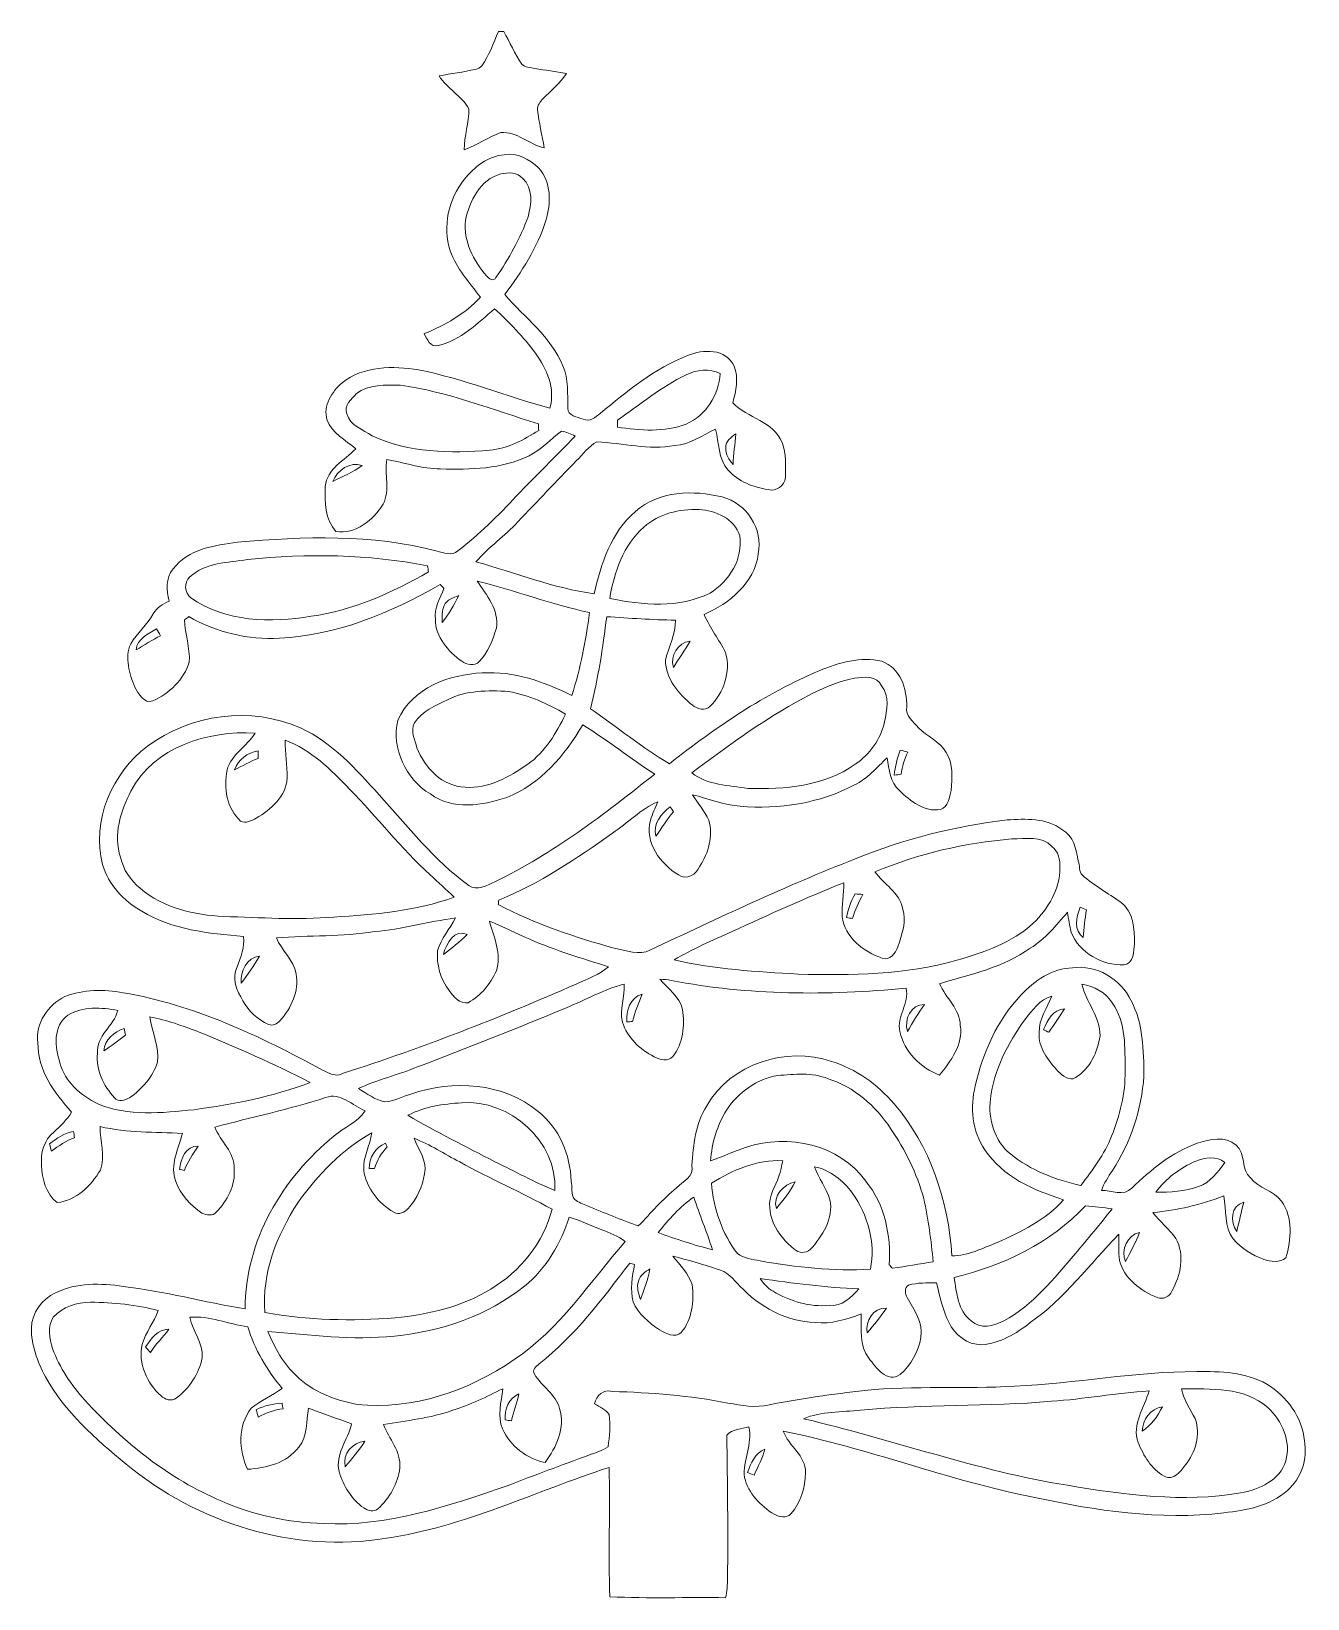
# Model space of a CAD drawing. Header units: centimetres. Extents: x -12.8 to 12.9, y -15.8 to 15.8.
import ezdxf

# ---------------------------------------------------------------- set-up
doc = ezdxf.new("R2010")
doc.units = ezdxf.units.CM
doc.header["$MEASUREMENT"] = 0
doc.layers.add('Layer 1', color=7, linetype='Continuous')

msp = doc.modelspace()

# ---------------------------------------------------------------- linework, layer by layer
at = {"layer": 'Layer 1', "color": 250, "lineweight": 9}
for points, knots in [([(-3.42432, 15.78595), (-3.39716, 15.78665), (-3.34318, 15.78806), (-3.31637, 15.78877), (-3.31637, 15.78877), (-3.19572, 15.56899), (-3.0973, 15.33615), (-2.95336, 15.12978), (-2.95336, 15.12978), (-2.89445, 15.04899), (-2.77098, 15.07228), (-2.6916, 15.03912), (-2.6916, 15.03912), (-2.47923, 15.00384), (-2.26474, 14.98091), (-2.05343, 14.93893), (-2.05343, 14.93893), (-2.18007, 14.74172), (-2.36669, 14.59673), (-2.52685, 14.42881), (-2.52685, 14.42881), (-2.57977, 14.36637), (-2.64856, 14.29687), (-2.63445, 14.20691), (-2.63445, 14.20691), (-2.60905, 13.94797), (-2.54061, 13.69503), (-2.50357, 13.43715), (-2.50357, 13.43715), (-2.80378, 13.51441), (-3.05249, 13.76806), (-3.37317, 13.75148), (-3.37317, 13.75148), (-3.62893, 13.65376), (-3.85965, 13.49924), (-4.11612, 13.40187), (-4.11612, 13.40187), (-4.10871, 13.67986), (-4.02228, 13.9508), (-4.01769, 14.22843), (-4.01769, 14.22843), (-4.16939, 14.48984), (-4.45867, 14.63589), (-4.62094, 14.8913), (-4.62094, 14.8913), (-4.37753, 14.93822), (-4.13058, 14.96715), (-3.88858, 15.02253), (-3.88858, 15.02253), (-3.84025, 15.03418), (-3.78839, 15.05182), (-3.75805, 15.0945), (-3.75805, 15.0945), (-3.61517, 15.30828), (-3.52098, 15.54923), (-3.42432, 15.78595)], [0, 0, 0, 0, 0.06666667, 0.06666667, 0.06666667, 0.06666667, 0.13333333, 0.13333333, 0.13333333, 0.13333333, 0.2, 0.2, 0.2, 0.2, 0.26666667, 0.26666667, 0.26666667, 0.26666667, 0.33333333, 0.33333333, 0.33333333, 0.33333333, 0.4, 0.4, 0.4, 0.4, 0.46666667, 0.46666667, 0.46666667, 0.46666667, 0.53333333, 0.53333333, 0.53333333, 0.53333333, 0.6, 0.6, 0.6, 0.6, 0.66666667, 0.66666667, 0.66666667, 0.66666667, 0.73333333, 0.73333333, 0.73333333, 0.73333333, 0.8, 0.8, 0.8, 0.8, 0.86666667, 0.86666667, 0.86666667, 0.86666667, 1, 1, 1, 1]), ([(-3.30579, 13.30133), (-3.04473, 13.34755), (-2.79779, 13.2089), (-2.6147, 13.03569), (-2.6147, 13.03569), (-2.35435, 12.751), (-2.36175, 12.32273), (-2.46865, 11.97383), (-2.46865, 11.97383), (-2.63904, 11.42738), (-2.95618, 10.94125), (-3.2945, 10.48511), (-3.2945, 10.48511), (-2.8948, 10.0138), (-2.36669, 9.63209), (-2.12328, 9.04507), (-2.12328, 9.04507), (-2.00651, 8.77519), (-2.03402, 8.4771), (-2.02415, 8.18993), (-2.02415, 8.18993), (-2.0312, 8.03895), (-1.83223, 8.00967), (-1.71758, 7.97262), (-1.71758, 7.97262), (-1.57577, 7.89995), (-1.47099, 8.01496), (-1.37151, 8.08728), (-1.37151, 8.08728), (-0.82929, 8.53354), (-0.27507, 8.99991), (0.38921, 9.25144), (0.38921, 9.25144), (0.70071, 9.38268), (1.15615, 9.40137), (1.32548, 9.03907), (1.32548, 9.03907), (1.42002, 8.80588), (1.36852, 8.53636), (1.29867, 8.30106), (1.29867, 8.30106), (1.59606, 7.98815), (2.1224, 7.93135), (2.29209, 7.49849), (2.29209, 7.49849), (2.39052, 7.27906), (2.35912, 7.02506), (2.35982, 6.79117), (2.35982, 6.79117), (2.34854, 6.62713), (2.17462, 6.5026), (2.01129, 6.5534), (2.01129, 6.5534), (1.71283, 6.59573), (1.41085, 6.71462), (1.20483, 6.94216), (1.20483, 6.94216), (1.00269, 7.17288), (1.0228, 7.49002), (0.95224, 7.77048), (0.95224, 7.77048), (0.68095, 7.65195), (0.44318, 7.4484), (0.13133, 7.44205), (0.13133, 7.44205), (-0.3929, 7.33833), (-0.91537, 7.49143), (-1.43818, 7.5126), (-1.43818, 7.5126), (-1.60998, 7.42652), (-1.72005, 7.25684), (-1.85728, 7.12843), (-1.85728, 7.12843), (-2.24887, 6.71991), (-2.64257, 6.31386), (-3.02992, 5.90182), (-3.02992, 5.90182), (-3.29415, 5.61325), (-3.62399, 5.39135), (-3.87658, 5.09219), (-3.87658, 5.09219), (-3.08389, 4.87664), (-2.31413, 4.56514), (-1.49745, 4.44908), (-1.49745, 4.44908), (-1.35387, 5.05302), (-1.15631, 5.69403), (-0.66242, 6.10855), (-0.66242, 6.10855), (-0.19358, 6.534), (0.50739, 6.54176), (1.08877, 6.40312), (1.08877, 6.40312), (1.57842, 6.27365), (1.91603, 5.75647), (1.81372, 5.25412), (1.81372, 5.25412), (1.74246, 4.66533), (1.22917, 4.2607), (0.72082, 4.03139), (0.72082, 4.03139), (0.84006, 3.7601), (1.02597, 3.52515), (1.15509, 3.25987), (1.15509, 3.25987), (1.2648, 2.87781), (1.11558, 2.45059), (0.83653, 2.1779), (0.83653, 2.1779), (0.74975, 2.08159), (0.56948, 2.12604), (0.4901, 2.20718), (0.4901, 2.20718), (0.20118, 2.42096), (-0.05247, 2.74375), (-0.05811, 3.1177), (-0.05811, 3.1177), (0.00891, 3.38475), (0.14755, 3.63381), (0.14262, 3.91815), (0.14262, 3.91815), (-0.32023, 3.92556), (-0.78096, 3.95872), (-1.24239, 3.9887), (-1.24239, 3.9887), (-1.31718, 3.36464), (-1.41596, 2.74375), (-1.5673, 2.13309), (-1.5673, 2.13309), (-1.03778, 1.76338), (-0.5326, 1.35628), (0.02338, 1.02537), (0.02338, 1.02537), (0.95577, 1.75739), (1.94425, 2.4386), (3.04246, 2.89827), (3.04246, 2.89827), (3.43792, 3.05984), (3.87643, 3.1939), (4.30188, 3.08912), (4.30188, 3.08912), (4.67758, 2.9593), (4.81305, 2.5335), (4.80669, 2.17155), (4.80669, 2.17155), (4.77424, 1.98105), (4.93405, 1.87027), (5.04412, 1.74998), (5.04412, 1.74998), (5.21381, 1.56547), (5.47733, 1.47904), (5.60045, 1.25009), (5.60045, 1.25009), (5.75391, 1.02749), (5.71263, 0.74103), (5.70064, 0.48739), (5.70064, 0.48739), (5.67136, 0.35157), (5.64631, 0.14872), (5.4858, 0.10004), (5.4858, 0.10004), (5.16159, 0.04253), (4.87796, 0.27784), (4.65677, 0.48139), (4.65677, 0.48139), (4.47155, 0.65319), (4.44969, 0.91107), (4.41018, 1.14461), (4.41018, 1.14461), (4.20486, 0.94705), (4.01119, 0.72622), (3.75366, 0.59569), (3.75366, 0.59569), (3.05022, 0.22915), (2.23459, 0.09474), (1.44825, 0.16812), (1.44825, 0.16812), (1.11734, 0.19458), (0.80831, 0.31911), (0.4894, 0.39884), (0.4894, 0.39884), (0.59664, 0.22774), (0.72823, 0.07111), (0.81466, -0.11304), (0.81466, -0.11304), (0.90533, -0.43442), (0.81572, -0.77274), (0.63227, -1.04155), (0.63227, -1.04155), (0.56912, -1.2003), (0.36487, -1.34), (0.20753, -1.21688), (0.20753, -1.21688), (-0.15795, -1.00063), (-0.48427, -0.55966), (-0.35798, -0.11481), (-0.35798, -0.11481), (-0.32305, 0.0136), (-0.25955, 0.13214), (-0.21404, 0.25667), (-0.21404, 0.25667), (-0.55694, 0.10921), (-0.81835, -0.1716), (-1.12527, -0.37727), (-1.12527, -0.37727), (-1.84987, -0.88739), (-2.59177, -1.39292), (-3.41868, -1.72418), (-3.41868, -1.72418), (-3.42115, -1.74711), (-3.42573, -1.79297), (-3.42785, -1.8159), (-3.42785, -1.8159), (-2.68878, -2.2036), (-1.89221, -2.47348), (-1.08858, -2.69186), (-1.08858, -2.69186), (-0.85433, -2.73843), (-0.59046, -2.85237), (-0.35868, -2.72961), (-0.35868, -2.72961), (1.00269, -2.08683), (2.36548, -1.44231), (3.76812, -0.89374), (3.76812, -0.89374), (4.74496, -0.49016), (5.77966, -0.23475), (6.82812, -0.10952), (6.82812, -0.10952), (7.19677, -0.08729), (7.62046, -0.06224), (7.93125, -0.30248), (7.93125, -0.30248), (8.16726, -0.42313), (8.22582, -0.70324), (8.26145, -0.94207), (8.26145, -0.94207), (8.30837, -1.0158), (8.26463, -1.16079), (8.34647, -1.22465), (8.34647, -1.22465), (8.58707, -1.42749), (8.85729, -1.58871), (9.11763, -1.76369), (9.11763, -1.76369), (9.3787, -1.9556), (9.39916, -2.31085), (9.39528, -2.60648), (9.39528, -2.60648), (9.38752, -2.75359), (9.37764, -2.99631), (9.19067, -3.03299), (9.19067, -3.03299), (8.75075, -3.04322), (8.28227, -2.79558), (8.12246, -2.37048), (8.12246, -2.37048), (8.08154, -2.23994), (8.07094, -2.10342), (8.04591, -1.97007), (8.04591, -1.97007), (7.81589, -2.23078), (7.59999, -2.51299), (7.29519, -2.69327), (7.29519, -2.69327), (6.7558, -3.08203), (6.09469, -3.22561), (5.46851, -3.40976), (5.46851, -3.40976), (5.58634, -3.69798), (5.88161, -3.92058), (5.88444, -4.25043), (5.88444, -4.25043), (5.94794, -4.63883), (5.69217, -4.97186), (5.46428, -5.25373), (5.46428, -5.25373), (5.08504, -5.10451), (4.75096, -4.78417), (4.66947, -4.37602), (4.66947, -4.37602), (4.59256, -4.06875), (4.86738, -3.80523), (4.79329, -3.50113), (4.79329, -3.50113), (3.2185, -3.64824), (1.61687, -3.65106), (0.06007, -3.34238), (0.06007, -3.34238), (-0.01543, -3.32933), (-0.09198, -3.32333), (-0.16853, -3.32121), (-0.16853, -3.32121), (-0.00414, -3.51313), (0.2294, -3.66588), (0.28478, -3.9294), (0.28478, -3.9294), (0.33982, -4.25114), (0.29466, -4.61167), (0.09358, -4.87731), (0.09358, -4.87731), (-0.0059, -4.9895), (-0.1703, -4.94364), (-0.28354, -4.88155), (-0.28354, -4.88155), (-0.57423, -4.73938), (-0.82682, -4.49736), (-0.92665, -4.18376), (-0.92665, -4.18376), (-0.98627, -3.92764), (-0.87444, -3.67576), (-0.89279, -3.41893), (-0.89279, -3.41893), (-1.29813, -3.52724), (-1.66572, -3.73643), (-2.05237, -3.89377), (-2.05237, -3.89377), (-3.04685, -4.30758), (-4.04697, -4.70904), (-5.05557, -5.08687), (-5.05557, -5.08687), (-5.4468, -5.24703), (-5.86202, -5.34616), (-6.24548, -5.52466), (-6.24548, -5.52466), (-6.07721, -5.62556), (-5.91246, -5.74974), (-5.71773, -5.79454), (-5.71773, -5.79454), (-5.53005, -5.78642), (-5.3646, -5.68377), (-5.18645, -5.63473), (-5.18645, -5.63473), (-4.34225, -5.34157), (-3.32942, -5.40013), (-2.62281, -5.9868), (-2.62281, -5.9868), (-2.19771, -6.32124), (-1.97335, -6.85781), (-1.95818, -7.39121), (-1.95818, -7.39121), (-1.92819, -7.50375), (-1.97088, -7.65615), (-1.88938, -7.75669), (-1.88938, -7.75669), (-1.81389, -7.81913), (-1.7197, -7.85264), (-1.6308, -7.89074), (-1.6308, -7.89074), (-1.28966, -8.02691), (-0.9517, -8.17156), (-0.60457, -8.29185), (-0.60457, -8.29185), (-0.3488, -8.03503), (-0.11773, -7.75281), (0.16696, -7.52632), (0.16696, -7.52632), (0.29255, -7.3965), (0.5215, -7.29702), (0.4767, -7.0723), (0.4767, -7.0723), (0.50633, -6.66237), (0.54161, -6.22704), (0.77656, -5.87497), (0.77656, -5.87497), (1.25316, -5.0149), (2.37924, -4.67376), (3.28835, -4.97539), (3.28835, -4.97539), (3.78153, -5.12814), (4.21756, -5.44176), (4.55235, -5.83158), (4.55235, -5.83158), (5.28013, -6.68107), (5.64631, -7.78809), (5.71793, -8.89404), (5.71793, -8.89404), (6.04213, -8.90285), (6.33529, -8.73881), (6.63162, -8.6291), (6.63162, -8.6291), (7.10716, -8.40368), (7.6194, -8.17403), (7.96546, -7.76445), (7.96546, -7.76445), (7.36399, -7.57536), (6.73534, -7.30513), (6.37938, -6.75621), (6.37938, -6.75621), (6.12256, -6.38685), (6.07846, -5.89896), (6.18677, -5.47034), (6.18677, -5.47034), (6.33987, -4.79794), (6.62915, -4.14177), (7.10928, -3.63801), (7.10928, -3.63801), (7.37951, -3.35085), (7.73864, -3.10179), (8.14609, -3.0905), (8.14609, -3.0905), (8.62658, -3.01747), (9.11518, -3.31628), (9.32331, -3.74349), (9.32331, -3.74349), (9.57343, -4.21092), (9.5819, -4.75737), (9.58649, -5.27349), (9.58649, -5.27349), (9.53921, -5.94764), (9.3212, -6.6084), (8.95148, -7.17496), (8.95148, -7.17496), (8.86716, -7.30302), (8.78286, -7.43319), (8.72924, -7.57783), (8.72924, -7.57783), (8.92361, -7.5743), (9.18256, -7.70554), (9.34236, -7.52985), (9.34236, -7.52985), (9.72654, -7.15838), (10.15305, -6.81089), (10.66105, -6.62639), (10.66105, -6.62639), (10.90905, -6.54878), (11.23008, -6.46905), (11.44527, -6.66555), (11.44527, -6.66555), (11.64389, -6.83559), (11.53629, -7.15414), (11.7349, -7.32665), (11.7349, -7.32665), (11.90424, -7.53267), (12.19634, -7.58524), (12.36108, -7.79408), (12.36108, -7.79408), (12.59074, -8.12322), (12.5604, -8.57019), (12.44469, -8.93602), (12.44469, -8.93602), (12.32651, -9.04574), (12.14271, -9.01258), (12.00231, -8.96707), (12.00231, -8.96707), (11.77018, -8.88098), (11.54723, -8.74658), (11.38706, -8.55679), (11.38706, -8.55679), (11.19939, -8.30455), (11.25513, -7.97964), (11.19445, -7.69001), (11.19445, -7.69001), (10.73548, -7.86393), (10.25853, -7.98176), (9.76852, -8.02127), (9.76852, -8.02127), (9.90751, -8.20966), (10.09978, -8.35324), (10.23172, -8.54762), (10.23172, -8.54762), (10.41269, -8.88276), (10.32732, -9.29197), (10.15057, -9.60982), (10.15057, -9.60982), (10.10578, -9.72166), (9.96959, -9.78446), (9.85424, -9.73435), (9.85424, -9.73435), (9.51557, -9.6056), (9.18855, -9.35301), (9.09365, -8.98787), (9.09365, -8.98787), (9.07496, -8.81114), (9.08272, -8.63475), (9.07812, -8.45836), (9.07812, -8.45836), (8.49887, -9.0662), (7.98523, -9.75129), (7.29555, -10.24342), (7.29555, -10.24342), (7.01156, -10.46461), (6.68418, -10.66181), (6.31659, -10.68827), (6.31659, -10.68827), (6.02519, -10.69109), (5.77155, -10.49107), (5.65231, -10.23566), (5.65231, -10.23566), (5.53378, -9.98377), (5.46886, -9.71037), (5.40642, -9.4405), (5.40642, -9.4405), (5.21839, -9.44402), (5.02366, -9.43521), (4.84127, -9.48636), (4.84127, -9.48636), (4.7566, -9.53751), (4.76648, -9.66204), (4.8134, -9.73683), (4.8134, -9.73683), (4.95027, -9.98377), (5.14254, -10.23954), (5.08963, -10.54187), (5.08963, -10.54187), (5.04024, -10.82586), (4.89101, -11.10138), (4.67406, -11.29152), (4.67406, -11.29152), (4.41335, -11.46474), (4.18193, -11.14688), (4.04329, -10.96203), (4.04329, -10.96203), (3.84185, -10.70415), (3.89477, -10.37289), (3.88701, -10.06879), (3.88701, -10.06879), (3.59209, -10.18133), (3.27988, -10.27341), (2.96061, -10.24342), (2.96061, -10.24342), (2.37924, -10.22224), (1.8356, -9.9238), (1.44366, -9.50541), (1.44366, -9.50541), (1.30749, -9.37028), (1.18472, -9.19779), (0.98187, -9.16286), (0.98187, -9.16286), (0.68766, -9.06655), (0.39168, -8.97412), (0.0904, -8.90392), (0.0904, -8.90392), (0.23681, -9.08312), (0.40544, -9.25423), (0.48375, -9.47754), (0.48375, -9.47754), (0.51727, -9.80914), (0.48693, -10.1771), (0.2615, -10.44203), (0.2615, -10.44203), (0.13697, -10.56339), (-0.05847, -10.4632), (-0.17982, -10.38771), (-0.17982, -10.38771), (-0.39043, -10.24166), (-0.61339, -10.06914), (-0.70582, -9.82044), (-0.70582, -9.82044), (-0.77496, -9.57314), (-0.72698, -9.31526), (-0.67865, -9.06937), (-0.67865, -9.06937), (-0.70299, -9.06302), (-0.75097, -9.05068), (-0.77531, -9.04468), (-0.77531, -9.04468), (-1.33341, -9.76258), (-1.8788, -10.50906), (-2.60164, -11.07315), (-2.60164, -11.07315), (-2.65738, -11.12854), (-2.76322, -11.19451), (-2.69654, -11.28164), (-2.69654, -11.28164), (-2.55402, -11.52965), (-2.26615, -11.68522), (-2.19101, -11.97521), (-2.19101, -11.97521), (-2.07318, -12.3615), (-2.25698, -12.75379), (-2.48029, -13.06211), (-2.48029, -13.06211), (-2.85141, -12.98662), (-3.18761, -12.73579), (-3.34177, -12.3869), (-3.34177, -12.3869), (-3.45466, -12.12231), (-3.36258, -11.84503), (-3.33789, -11.5748), (-3.33789, -11.5748), (-3.66527, -11.73779), (-3.99335, -11.90359), (-4.34472, -12.00872), (-4.34472, -12.00872), (-4.79521, -12.17311), (-5.27499, -12.21509), (-5.74383, -12.29729), (-5.74383, -12.29729), (-5.62671, -12.5841), (-5.38612, -12.83881), (-5.41258, -13.17042), (-5.41258, -13.17042), (-5.44574, -13.48827), (-5.62107, -13.78072), (-5.85178, -13.99556), (-5.85178, -13.99556), (-5.93645, -14.06365), (-6.05287, -14.03931), (-6.13401, -13.97898), (-6.13401, -13.97898), (-6.39012, -13.81318), (-6.54711, -13.52884), (-6.63566, -13.24415), (-6.63566, -13.24415), (-6.71821, -12.89737), (-6.46033, -12.60632), (-6.38307, -12.286), (-6.38307, -12.286), (-6.66988, -12.17382), (-6.96409, -12.08139), (-7.24949, -11.96568), (-7.24949, -11.96568), (-7.30523, -12.2285), (-7.26678, -12.53048), (-7.44846, -12.75167), (-7.44846, -12.75167), (-7.68552, -13.07481), (-8.10427, -13.17536), (-8.48386, -13.1997), (-8.48386, -13.1997), (-8.65672, -12.80917), (-8.6853, -12.32022), (-8.40553, -11.97027), (-8.40553, -11.97027), (-8.21716, -11.80764), (-7.98186, -11.71521), (-7.78218, -11.56845), (-7.78218, -11.56845), (-8.09263, -11.20192), (-8.33675, -10.78564), (-8.47645, -10.32456), (-8.47645, -10.32456), (-8.86767, -10.27658), (-9.24938, -10.10019), (-9.64662, -10.13406), (-9.64662, -10.13406), (-9.58947, -10.41628), (-9.36616, -10.64806), (-9.39262, -10.95109), (-9.39262, -10.95109), (-9.46493, -11.27212), (-9.64979, -11.57022), (-9.9179, -11.76389), (-9.9179, -11.76389), (-10.01139, -11.83092), (-10.14932, -11.79882), (-10.22341, -11.71697), (-10.22341, -11.71697), (-10.51233, -11.46685), (-10.68837, -11.06327), (-10.60758, -10.68122), (-10.60758, -10.68122), (-10.52891, -10.43886), (-10.36769, -10.23531), (-10.28056, -9.99683), (-10.28056, -9.99683), (-10.72612, -9.88605), (-11.18578, -9.83242), (-11.64475, -9.83101), (-11.64475, -9.83101), (-11.92027, -9.83279), (-12.20567, -9.92415), (-12.39617, -10.13194), (-12.39617, -10.13194), (-12.51893, -10.32068), (-12.47695, -10.56268), (-12.41239, -10.76518), (-12.41239, -10.76518), (-12.26881, -11.15217), (-12.03668, -11.50248), (-11.7587, -11.80658), (-11.7587, -11.80658), (-10.98294, -12.6543), (-10.0636, -13.39443), (-8.99891, -13.84493), (-8.99891, -13.84493), (-8.35439, -14.12574), (-7.65554, -14.27355), (-6.95316, -14.29437), (-6.95316, -14.29437), (-5.67363, -14.36139), (-4.43715, -13.94582), (-3.24617, -13.53025), (-3.24617, -13.53025), (-2.70042, -13.32105), (-2.15432, -13.11291), (-1.60363, -12.91748), (-1.60363, -12.91748), (-1.47522, -12.85856), (-1.32706, -12.83281), (-1.21311, -12.74461), (-1.21311, -12.74461), (-1.18312, -12.53118), (-1.16725, -12.31034), (-1.19194, -12.0955), (-1.19194, -12.0955), (-1.2558, -11.98826), (-1.38844, -11.94839), (-1.4851, -11.87678), (-1.4851, -11.87678), (-1.44418, -11.71662), (-1.31718, -11.57868), (-1.13197, -11.63054), (-1.13197, -11.63054), (-0.35092, -11.65136), (0.43189, -11.71627), (1.20024, -11.86337), (1.20024, -11.86337), (1.47576, -11.90853), (1.75975, -11.96921), (2.03703, -11.89865), (2.03703, -11.89865), (2.67416, -11.77271), (3.31763, -11.68381), (3.96286, -11.61114), (3.96286, -11.61114), (4.9658, -11.50389), (5.97616, -11.59174), (6.98087, -11.52118), (6.98087, -11.52118), (8.20783, -11.47532), (9.41962, -11.22414), (10.64976, -11.2312), (10.64976, -11.2312), (11.12707, -11.22097), (11.63542, -11.24178), (12.06193, -11.48202), (12.06193, -11.48202), (12.46374, -11.7272), (12.78089, -12.14771), (12.82075, -12.62679), (12.82075, -12.62679), (12.88637, -12.99226), (12.76113, -13.38314), (12.47821, -13.62726), (12.47821, -13.62726), (12.12649, -13.93736), (11.64988, -14.02767), (11.19833, -14.07564), (11.19833, -14.07564), (9.90892, -14.23228), (8.61141, -14.03366), (7.3527, -13.7592), (7.3527, -13.7592), (5.64455, -13.43006), (4.02318, -12.76543), (2.31678, -12.43241), (2.31678, -12.43241), (2.42403, -12.73509), (2.77505, -12.91748), (2.76518, -13.26919), (2.76518, -13.26919), (2.76835, -13.568), (2.66393, -13.86962), (2.47236, -14.09999), (2.47236, -14.09999), (2.38381, -14.1903), (2.23635, -14.16207), (2.13546, -14.10704), (2.13546, -14.10704), (1.85959, -13.94194), (1.61264, -13.68336), (1.53609, -13.36339), (1.53609, -13.36339), (1.49834, -13.01837), (1.70084, -12.69346), (1.62322, -12.3428), (1.62322, -12.3428), (1.48176, -12.39395), (1.28103, -12.38231), (1.18119, -12.51496), (1.18119, -12.51496), (1.18931, -13.47522), (1.20942, -14.43724), (1.19283, -15.39856), (1.19283, -15.39856), (1.19213, -15.52838), (1.18119, -15.66068), (1.15438, -15.78873), (1.15438, -15.78873), (0.37721, -15.77603), (-0.40102, -15.80743), (-1.17748, -15.76827), (-1.17748, -15.76827), (-1.21029, -14.89938), (-1.17007, -14.02978), (-1.19512, -13.16089), (-1.19512, -13.16089), (-2.68666, -13.64702), (-4.11753, -14.35928), (-5.68316, -14.58964), (-5.68316, -14.58964), (-7.53947, -14.90079), (-9.49422, -14.28908), (-10.92967, -13.09351), (-10.92967, -13.09351), (-11.54668, -12.58622), (-12.16439, -12.04223), (-12.55597, -11.33386), (-12.55597, -11.33386), (-12.7186, -11.03258), (-12.83855, -10.69815), (-12.83784, -10.35278), (-12.83784, -10.35278), (-12.82867, -10.04868), (-12.62794, -9.76787), (-12.35242, -9.64511), (-12.35242, -9.64511), (-11.93226, -9.42921), (-11.44155, -9.44967), (-10.98611, -9.51141), (-10.98611, -9.51141), (-10.15779, -9.61159), (-9.35028, -9.83101), (-8.52795, -9.96543), (-8.52795, -9.96543), (-8.53431, -8.59877), (-7.77936, -7.32171), (-6.73479, -6.48034), (-6.73479, -6.48034), (-6.53476, -6.30113), (-6.25854, -6.20411), (-6.10861, -5.97269), (-6.10861, -5.97269), (-6.36261, -5.8725), (-6.61237, -5.59275), (-6.90659, -5.70493), (-6.90659, -5.70493), (-7.64037, -5.94165), (-8.3953, -6.10392), (-9.14003, -6.30042), (-9.14003, -6.30042), (-9.02996, -6.59146), (-8.73539, -6.80877), (-8.75232, -7.14215), (-8.75232, -7.14215), (-8.71528, -7.47376), (-8.89238, -7.78491), (-9.1111, -8.01809), (-9.1111, -8.01809), (-9.17989, -8.09818), (-9.31218, -8.07278), (-9.39967, -8.03679), (-9.39967, -8.03679), (-9.62933, -7.88051), (-9.829, -7.6632), (-9.92777, -7.40038), (-9.92777, -7.40038), (-10.05478, -7.06948), (-9.8738, -6.74351), (-9.79478, -6.42707), (-9.79478, -6.42707), (-10.34864, -6.40237), (-10.90744, -6.41754), (-11.45072, -6.2909), (-11.45072, -6.2909), (-11.46554, -6.58159), (-11.33536, -6.88674), (-11.44649, -7.16614), (-11.44649, -7.16614), (-11.6317, -7.48046), (-11.93508, -7.78138), (-12.31538, -7.82372), (-12.31538, -7.82372), (-12.54857, -7.65191), (-12.62265, -7.34535), (-12.63112, -7.07089), (-12.63112, -7.07089), (-12.66216, -6.82571), (-12.57749, -6.56324), (-12.3884, -6.40132), (-12.3884, -6.40132), (-12.25117, -6.28384), (-12.12417, -6.15508), (-12.02645, -6.00197), (-12.02645, -6.00197), (-12.37288, -5.61039), (-12.71472, -5.1553), (-12.7052, -4.60356), (-12.7052, -4.60356), (-12.76023, -4.21339), (-12.50341, -3.83486), (-12.16122, -3.66764), (-12.16122, -3.66764), (-11.78833, -3.52512), (-11.37593, -3.51912), (-10.98682, -3.59109), (-10.98682, -3.59109), (-9.55736, -3.83415), (-8.23338, -4.46492), (-6.96938, -5.15072), (-6.96938, -5.15072), (-6.84274, -5.21281), (-6.6988, -5.30241), (-6.55628, -5.21634), (-6.55628, -5.21634), (-4.9596, -4.7041), (-3.39398, -4.09556), (-1.8594, -3.41964), (-1.8594, -3.41964), (-1.63715, -3.31169), (-1.39479, -3.23302), (-1.20535, -3.06898), (-1.20535, -3.06898), (-1.73875, -2.90141), (-2.27497, -2.73878), (-2.78826, -2.51582), (-2.78826, -2.51582), (-3.06555, -2.40222), (-3.32766, -2.25582), (-3.60635, -2.14645), (-3.60635, -2.14645), (-3.51357, -2.46854), (-3.35518, -2.8118), (-3.46595, -3.15223), (-3.46595, -3.15223), (-3.58448, -3.4147), (-3.77816, -3.65071), (-4.0318, -3.79323), (-4.0318, -3.79323), (-4.20749, -3.81863), (-4.33378, -3.67717), (-4.41598, -3.54629), (-4.41598, -3.54629), (-4.59483, -3.32121), (-4.67457, -3.02241), (-4.65163, -2.73878), (-4.65163, -2.73878), (-4.58178, -2.49747), (-4.40151, -2.30839), (-4.29215, -2.08507), (-4.29215, -2.08507), (-4.8372, -2.15739), (-5.36918, -2.31579), (-5.91917, -2.35883), (-5.91917, -2.35883), (-6.57463, -2.46889), (-7.24067, -2.43115), (-7.90001, -2.48865), (-7.90001, -2.48865), (-7.79418, -2.74548), (-7.54723, -2.92787), (-7.50208, -3.21256), (-7.50208, -3.21256), (-7.43364, -3.55616), (-7.60086, -3.9033), (-7.82487, -4.15518), (-7.82487, -4.15518), (-7.88343, -4.2155), (-7.9748, -4.27195), (-8.05947, -4.22962), (-8.05947, -4.22962), (-8.27607, -4.13401), (-8.46516, -3.96715), (-8.57417, -3.75548), (-8.57417, -3.75548), (-8.69553, -3.55369), (-8.80877, -3.30111), (-8.69165, -3.06898), (-8.69165, -3.06898), (-8.61756, -2.87213), (-8.53713, -2.6714), (-8.56182, -2.45619), (-8.56182, -2.45619), (-9.26491, -2.39975), (-9.99763, -2.32143), (-10.61464, -1.94891), (-10.61464, -1.94891), (-10.97729, -1.74252), (-11.28527, -1.41444), (-11.40451, -1.0091), (-11.40451, -1.0091), (-11.63064, -0.12504), (-11.21436, 0.8391), (-10.49787, 1.37639), (-10.49787, 1.37639), (-9.63533, 2.02444), (-8.40413, 2.1913), (-7.41565, 1.74539), (-7.41565, 1.74539), (-6.77148, 1.45294), (-6.29628, 0.9146), (-5.83132, 0.40025), (-5.83132, 0.40025), (-5.25735, -0.23475), (-4.72147, -0.9209), (-4.02369, -1.42749), (-4.02369, -1.42749), (-3.86388, -1.55061), (-3.65116, -1.42679), (-3.49593, -1.3587), (-3.49593, -1.3587), (-2.32859, -0.78579), (-1.28296, 0.00373), (-0.27437, 0.81688), (-0.27437, 0.81688), (-0.77143, 1.12803), (-1.22475, 1.50338), (-1.72499, 1.80819), (-1.72499, 1.80819), (-2.08412, 1.19365), (-2.57801, 0.61086), (-3.2564, 0.34627), (-3.2564, 0.34627), (-3.74747, 0.17765), (-4.3486, 0.0824), (-4.79627, 0.41436), (-4.79627, 0.41436), (-5.28981, 0.71493), (-5.5872, 1.33052), (-5.45138, 1.90238), (-5.45138, 1.90238), (-5.16987, 2.55219), (-4.40892, 2.82807), (-3.74923, 2.85488), (-3.74923, 2.85488), (-3.11211, 2.89721), (-2.50428, 2.67849), (-1.94371, 2.40085), (-1.94371, 2.40085), (-1.76838, 2.94342), (-1.66325, 3.5061), (-1.5867, 4.06984), (-1.5867, 4.06984), (-2.35293, 4.24024), (-3.09024, 4.51574), (-3.85083, 4.70413), (-3.85083, 4.70413), (-3.66633, 4.41945), (-3.40562, 4.12735), (-3.46489, 3.7601), (-3.46489, 3.7601), (-3.53721, 3.5188), (-3.63599, 3.27045), (-3.81061, 3.08383), (-3.81061, 3.08383), (-3.90269, 2.98364), (-4.06461, 3.01821), (-4.16514, 3.08877), (-4.16514, 3.08877), (-4.43185, 3.28985), (-4.69961, 3.57807), (-4.69432, 3.93508), (-4.69432, 3.93508), (-4.72572, 4.16192), (-4.60295, 4.35912), (-4.52146, 4.55915), (-4.52146, 4.55915), (-4.54721, 4.5849), (-4.57297, 4.6103), (-4.59837, 4.63535), (-4.59837, 4.63535), (-5.59002, 4.06984), (-6.68117, 3.60665), (-7.83686, 3.55726), (-7.83686, 3.55726), (-8.47257, 3.50999), (-9.11251, 3.68143), (-9.66637, 3.98906), (-9.66637, 3.98906), (-9.69424, 3.96824), (-9.72176, 3.94708), (-9.74963, 3.92591), (-9.74963, 3.92591), (-9.74222, 3.63945), (-9.63674, 3.36111), (-9.65579, 3.0743), (-9.65579, 3.0743), (-9.76233, 2.72082), (-10.06007, 2.44072), (-10.38886, 2.28973), (-10.38886, 2.28973), (-10.57336, 2.22587), (-10.67461, 2.44319), (-10.75398, 2.56877), (-10.75398, 2.56877), (-10.86476, 2.83971), (-10.96071, 3.15791), (-10.83653, 3.44296), (-10.83653, 3.44296), (-10.70636, 3.66097), (-10.50669, 3.82749), (-10.38075, 4.04868), (-10.38075, 4.04868), (-10.31266, 4.17356), (-10.18354, 4.24059), (-10.06289, 4.30409), (-10.06289, 4.30409), (-10.11405, 4.52175), (-10.1398, 4.76376), (-9.98033, 4.95002), (-9.98033, 4.95002), (-9.68366, 5.34831), (-9.14319, 5.43333), (-8.68283, 5.49013), (-8.68283, 5.49013), (-7.34509, 5.60549), (-5.97032, 5.66087), (-4.6608, 5.3095), (-4.6608, 5.3095), (-4.52887, 5.27811), (-4.3613, 5.2072), (-4.24206, 5.31444), (-4.24206, 5.31444), (-3.8152, 5.64711), (-3.42467, 6.026), (-3.05849, 6.42463), (-3.05849, 6.42463), (-2.67432, 6.83456), (-2.26121, 7.21627), (-1.88021, 7.62972), (-1.88021, 7.62972), (-1.96805, 7.67135), (-2.05695, 7.71827), (-2.15467, 7.73027), (-2.15467, 7.73027), (-2.37198, 7.56446), (-2.55472, 7.35138), (-2.80696, 7.23391), (-2.80696, 7.23391), (-3.35588, 6.96121), (-3.99194, 6.95098), (-4.59131, 6.96862), (-4.59131, 6.96862), (-4.96101, 6.96791), (-5.31203, 7.09456), (-5.67257, 7.15771), (-5.67257, 7.15771), (-5.73431, 6.85855), (-5.59496, 6.54246), (-5.74948, 6.25883), (-5.74948, 6.25883), (-5.93998, 5.93533), (-6.30687, 5.64323), (-6.69916, 5.70391), (-6.69916, 5.70391), (-6.91717, 5.94803), (-6.92811, 6.30328), (-6.91541, 6.61196), (-6.91541, 6.61196), (-6.88331, 6.97462), (-6.52594, 7.13972), (-6.29805, 7.37396), (-6.29805, 7.37396), (-6.51183, 7.54788), (-6.77642, 7.68864), (-6.88013, 7.96063), (-6.88013, 7.96063), (-6.96374, 8.24072), (-6.77642, 8.52577), (-6.57463, 8.7057), (-6.57463, 8.7057), (-6.14142, 9.04576), (-5.55051, 9.04824), (-5.03228, 8.96393), (-5.03228, 8.96393), (-4.12811, 8.78683), (-3.27263, 8.43088), (-2.38539, 8.18957), (-2.38539, 8.18957), (-2.27391, 8.58752), (-2.44783, 8.98438), (-2.67961, 9.3026), (-2.67961, 9.3026), (-2.91738, 9.63244), (-3.21018, 9.91572), (-3.50158, 10.19759), (-3.50158, 10.19759), (-3.84342, 9.90513), (-4.18773, 9.56118), (-4.63893, 9.45252), (-4.63893, 9.45252), (-4.78957, 9.40984), (-4.87106, 9.5901), (-4.9208, 9.69417), (-4.9208, 9.69417), (-4.49923, 9.86281), (-4.09954, 10.09388), (-3.78803, 10.42866), (-3.78803, 10.42866), (-4.00676, 10.72958), (-4.27205, 11.00545), (-4.39445, 11.36423), (-4.39445, 11.36423), (-4.55427, 11.85106), (-4.43431, 12.40986), (-4.11153, 12.80356), (-4.11153, 12.80356), (-3.91327, 13.05262), (-3.63493, 13.27593), (-3.30579, 13.30133), (-3.30579, 13.30133), (-3.30579, 13.30133), (-3.30579, 13.30133), (-3.30579, 13.30133)], [0, 0, 0, 0, 0.00333333, 0.00333333, 0.00333333, 0.00333333, 0.00666667, 0.00666667, 0.00666667, 0.00666667, 0.01, 0.01, 0.01, 0.01, 0.01333333, 0.01333333, 0.01333333, 0.01333333, 0.01666667, 0.01666667, 0.01666667, 0.01666667, 0.02, 0.02, 0.02, 0.02, 0.02333333, 0.02333333, 0.02333333, 0.02333333, 0.02666667, 0.02666667, 0.02666667, 0.02666667, 0.03, 0.03, 0.03, 0.03, 0.03333333, 0.03333333, 0.03333333, 0.03333333, 0.03666667, 0.03666667, 0.03666667, 0.03666667, 0.04, 0.04, 0.04, 0.04, 0.04333333, 0.04333333, 0.04333333, 0.04333333, 0.04666667, 0.04666667, 0.04666667, 0.04666667, 0.05, 0.05, 0.05, 0.05, 0.05333333, 0.05333333, 0.05333333, 0.05333333, 0.05666667, 0.05666667, 0.05666667, 0.05666667, 0.06, 0.06, 0.06, 0.06, 0.06333333, 0.06333333, 0.06333333, 0.06333333, 0.06666667, 0.06666667, 0.06666667, 0.06666667, 0.07, 0.07, 0.07, 0.07, 0.07333333, 0.07333333, 0.07333333, 0.07333333, 0.07666667, 0.07666667, 0.07666667, 0.07666667, 0.08, 0.08, 0.08, 0.08, 0.08333333, 0.08333333, 0.08333333, 0.08333333, 0.08666667, 0.08666667, 0.08666667, 0.08666667, 0.09, 0.09, 0.09, 0.09, 0.09333333, 0.09333333, 0.09333333, 0.09333333, 0.09666667, 0.09666667, 0.09666667, 0.09666667, 0.1, 0.1, 0.1, 0.1, 0.10333333, 0.10333333, 0.10333333, 0.10333333, 0.10666667, 0.10666667, 0.10666667, 0.10666667, 0.11, 0.11, 0.11, 0.11, 0.11333333, 0.11333333, 0.11333333, 0.11333333, 0.11666667, 0.11666667, 0.11666667, 0.11666667, 0.12, 0.12, 0.12, 0.12, 0.12333333, 0.12333333, 0.12333333, 0.12333333, 0.12666667, 0.12666667, 0.12666667, 0.12666667, 0.13, 0.13, 0.13, 0.13, 0.13333333, 0.13333333, 0.13333333, 0.13333333, 0.13666667, 0.13666667, 0.13666667, 0.13666667, 0.14, 0.14, 0.14, 0.14, 0.14333333, 0.14333333, 0.14333333, 0.14333333, 0.14666667, 0.14666667, 0.14666667, 0.14666667, 0.15, 0.15, 0.15, 0.15, 0.15333333, 0.15333333, 0.15333333, 0.15333333, 0.15666667, 0.15666667, 0.15666667, 0.15666667, 0.16, 0.16, 0.16, 0.16, 0.16333333, 0.16333333, 0.16333333, 0.16333333, 0.16666667, 0.16666667, 0.16666667, 0.16666667, 0.17, 0.17, 0.17, 0.17, 0.17333333, 0.17333333, 0.17333333, 0.17333333, 0.17666667, 0.17666667, 0.17666667, 0.17666667, 0.18, 0.18, 0.18, 0.18, 0.18333333, 0.18333333, 0.18333333, 0.18333333, 0.18666667, 0.18666667, 0.18666667, 0.18666667, 0.19, 0.19, 0.19, 0.19, 0.19333333, 0.19333333, 0.19333333, 0.19333333, 0.19666667, 0.19666667, 0.19666667, 0.19666667, 0.2, 0.2, 0.2, 0.2, 0.20333333, 0.20333333, 0.20333333, 0.20333333, 0.20666667, 0.20666667, 0.20666667, 0.20666667, 0.21, 0.21, 0.21, 0.21, 0.21333333, 0.21333333, 0.21333333, 0.21333333, 0.21666667, 0.21666667, 0.21666667, 0.21666667, 0.22, 0.22, 0.22, 0.22, 0.22333333, 0.22333333, 0.22333333, 0.22333333, 0.22666667, 0.22666667, 0.22666667, 0.22666667, 0.23, 0.23, 0.23, 0.23, 0.23333333, 0.23333333, 0.23333333, 0.23333333, 0.23666667, 0.23666667, 0.23666667, 0.23666667, 0.24, 0.24, 0.24, 0.24, 0.24333333, 0.24333333, 0.24333333, 0.24333333, 0.24666667, 0.24666667, 0.24666667, 0.24666667, 0.25, 0.25, 0.25, 0.25, 0.25333333, 0.25333333, 0.25333333, 0.25333333, 0.25666667, 0.25666667, 0.25666667, 0.25666667, 0.26, 0.26, 0.26, 0.26, 0.26333333, 0.26333333, 0.26333333, 0.26333333, 0.26666667, 0.26666667, 0.26666667, 0.26666667, 0.27, 0.27, 0.27, 0.27, 0.27333333, 0.27333333, 0.27333333, 0.27333333, 0.27666667, 0.27666667, 0.27666667, 0.27666667, 0.28, 0.28, 0.28, 0.28, 0.28333333, 0.28333333, 0.28333333, 0.28333333, 0.28666667, 0.28666667, 0.28666667, 0.28666667, 0.29, 0.29, 0.29, 0.29, 0.29333333, 0.29333333, 0.29333333, 0.29333333, 0.29666667, 0.29666667, 0.29666667, 0.29666667, 0.3, 0.3, 0.3, 0.3, 0.30333333, 0.30333333, 0.30333333, 0.30333333, 0.30666667, 0.30666667, 0.30666667, 0.30666667, 0.31, 0.31, 0.31, 0.31, 0.31333333, 0.31333333, 0.31333333, 0.31333333, 0.31666667, 0.31666667, 0.31666667, 0.31666667, 0.32, 0.32, 0.32, 0.32, 0.32333333, 0.32333333, 0.32333333, 0.32333333, 0.32666667, 0.32666667, 0.32666667, 0.32666667, 0.33, 0.33, 0.33, 0.33, 0.33333333, 0.33333333, 0.33333333, 0.33333333, 0.33666667, 0.33666667, 0.33666667, 0.33666667, 0.34, 0.34, 0.34, 0.34, 0.34333333, 0.34333333, 0.34333333, 0.34333333, 0.34666667, 0.34666667, 0.34666667, 0.34666667, 0.35, 0.35, 0.35, 0.35, 0.35333333, 0.35333333, 0.35333333, 0.35333333, 0.35666667, 0.35666667, 0.35666667, 0.35666667, 0.36, 0.36, 0.36, 0.36, 0.36333333, 0.36333333, 0.36333333, 0.36333333, 0.36666667, 0.36666667, 0.36666667, 0.36666667, 0.37, 0.37, 0.37, 0.37, 0.37333333, 0.37333333, 0.37333333, 0.37333333, 0.37666667, 0.37666667, 0.37666667, 0.37666667, 0.38, 0.38, 0.38, 0.38, 0.38333333, 0.38333333, 0.38333333, 0.38333333, 0.38666667, 0.38666667, 0.38666667, 0.38666667, 0.39, 0.39, 0.39, 0.39, 0.39333333, 0.39333333, 0.39333333, 0.39333333, 0.39666667, 0.39666667, 0.39666667, 0.39666667, 0.4, 0.4, 0.4, 0.4, 0.40333333, 0.40333333, 0.40333333, 0.40333333, 0.40666667, 0.40666667, 0.40666667, 0.40666667, 0.41, 0.41, 0.41, 0.41, 0.41333333, 0.41333333, 0.41333333, 0.41333333, 0.41666667, 0.41666667, 0.41666667, 0.41666667, 0.42, 0.42, 0.42, 0.42, 0.42333333, 0.42333333, 0.42333333, 0.42333333, 0.42666667, 0.42666667, 0.42666667, 0.42666667, 0.43, 0.43, 0.43, 0.43, 0.43333333, 0.43333333, 0.43333333, 0.43333333, 0.43666667, 0.43666667, 0.43666667, 0.43666667, 0.44, 0.44, 0.44, 0.44, 0.44333333, 0.44333333, 0.44333333, 0.44333333, 0.44666667, 0.44666667, 0.44666667, 0.44666667, 0.45, 0.45, 0.45, 0.45, 0.45333333, 0.45333333, 0.45333333, 0.45333333, 0.45666667, 0.45666667, 0.45666667, 0.45666667, 0.46, 0.46, 0.46, 0.46, 0.46333333, 0.46333333, 0.46333333, 0.46333333, 0.46666667, 0.46666667, 0.46666667, 0.46666667, 0.47, 0.47, 0.47, 0.47, 0.47333333, 0.47333333, 0.47333333, 0.47333333, 0.47666667, 0.47666667, 0.47666667, 0.47666667, 0.48, 0.48, 0.48, 0.48, 0.48333333, 0.48333333, 0.48333333, 0.48333333, 0.48666667, 0.48666667, 0.48666667, 0.48666667, 0.49, 0.49, 0.49, 0.49, 0.49333333, 0.49333333, 0.49333333, 0.49333333, 0.49666667, 0.49666667, 0.49666667, 0.49666667, 0.5, 0.5, 0.5, 0.5, 0.50333333, 0.50333333, 0.50333333, 0.50333333, 0.50666667, 0.50666667, 0.50666667, 0.50666667, 0.51, 0.51, 0.51, 0.51, 0.51333333, 0.51333333, 0.51333333, 0.51333333, 0.51666667, 0.51666667, 0.51666667, 0.51666667, 0.52, 0.52, 0.52, 0.52, 0.52333333, 0.52333333, 0.52333333, 0.52333333, 0.52666667, 0.52666667, 0.52666667, 0.52666667, 0.53, 0.53, 0.53, 0.53, 0.53333333, 0.53333333, 0.53333333, 0.53333333, 0.53666667, 0.53666667, 0.53666667, 0.53666667, 0.54, 0.54, 0.54, 0.54, 0.54333333, 0.54333333, 0.54333333, 0.54333333, 0.54666667, 0.54666667, 0.54666667, 0.54666667, 0.55, 0.55, 0.55, 0.55, 0.55333333, 0.55333333, 0.55333333, 0.55333333, 0.55666667, 0.55666667, 0.55666667, 0.55666667, 0.56, 0.56, 0.56, 0.56, 0.56333333, 0.56333333, 0.56333333, 0.56333333, 0.56666667, 0.56666667, 0.56666667, 0.56666667, 0.57, 0.57, 0.57, 0.57, 0.57333333, 0.57333333, 0.57333333, 0.57333333, 0.57666667, 0.57666667, 0.57666667, 0.57666667, 0.58, 0.58, 0.58, 0.58, 0.58333333, 0.58333333, 0.58333333, 0.58333333, 0.58666667, 0.58666667, 0.58666667, 0.58666667, 0.59, 0.59, 0.59, 0.59, 0.59333333, 0.59333333, 0.59333333, 0.59333333, 0.59666667, 0.59666667, 0.59666667, 0.59666667, 0.6, 0.6, 0.6, 0.6, 0.60333333, 0.60333333, 0.60333333, 0.60333333, 0.60666667, 0.60666667, 0.60666667, 0.60666667, 0.61, 0.61, 0.61, 0.61, 0.61333333, 0.61333333, 0.61333333, 0.61333333, 0.61666667, 0.61666667, 0.61666667, 0.61666667, 0.62, 0.62, 0.62, 0.62, 0.62333333, 0.62333333, 0.62333333, 0.62333333, 0.62666667, 0.62666667, 0.62666667, 0.62666667, 0.63, 0.63, 0.63, 0.63, 0.63333333, 0.63333333, 0.63333333, 0.63333333, 0.63666667, 0.63666667, 0.63666667, 0.63666667, 0.64, 0.64, 0.64, 0.64, 0.64333333, 0.64333333, 0.64333333, 0.64333333, 0.64666667, 0.64666667, 0.64666667, 0.64666667, 0.65, 0.65, 0.65, 0.65, 0.65333333, 0.65333333, 0.65333333, 0.65333333, 0.65666667, 0.65666667, 0.65666667, 0.65666667, 0.66, 0.66, 0.66, 0.66, 0.66333333, 0.66333333, 0.66333333, 0.66333333, 0.66666667, 0.66666667, 0.66666667, 0.66666667, 0.67, 0.67, 0.67, 0.67, 0.67333333, 0.67333333, 0.67333333, 0.67333333, 0.67666667, 0.67666667, 0.67666667, 0.67666667, 0.68, 0.68, 0.68, 0.68, 0.68333333, 0.68333333, 0.68333333, 0.68333333, 0.68666667, 0.68666667, 0.68666667, 0.68666667, 0.69, 0.69, 0.69, 0.69, 0.69333333, 0.69333333, 0.69333333, 0.69333333, 0.69666667, 0.69666667, 0.69666667, 0.69666667, 0.7, 0.7, 0.7, 0.7, 0.70333333, 0.70333333, 0.70333333, 0.70333333, 0.70666667, 0.70666667, 0.70666667, 0.70666667, 0.71, 0.71, 0.71, 0.71, 0.71333333, 0.71333333, 0.71333333, 0.71333333, 0.71666667, 0.71666667, 0.71666667, 0.71666667, 0.72, 0.72, 0.72, 0.72, 0.72333333, 0.72333333, 0.72333333, 0.72333333, 0.72666667, 0.72666667, 0.72666667, 0.72666667, 0.73, 0.73, 0.73, 0.73, 0.73333333, 0.73333333, 0.73333333, 0.73333333, 0.73666667, 0.73666667, 0.73666667, 0.73666667, 0.74, 0.74, 0.74, 0.74, 0.74333333, 0.74333333, 0.74333333, 0.74333333, 0.74666667, 0.74666667, 0.74666667, 0.74666667, 0.75, 0.75, 0.75, 0.75, 0.75333333, 0.75333333, 0.75333333, 0.75333333, 0.75666667, 0.75666667, 0.75666667, 0.75666667, 0.76, 0.76, 0.76, 0.76, 0.76333333, 0.76333333, 0.76333333, 0.76333333, 0.76666667, 0.76666667, 0.76666667, 0.76666667, 0.77, 0.77, 0.77, 0.77, 0.77333333, 0.77333333, 0.77333333, 0.77333333, 0.77666667, 0.77666667, 0.77666667, 0.77666667, 0.78, 0.78, 0.78, 0.78, 0.78333333, 0.78333333, 0.78333333, 0.78333333, 0.78666667, 0.78666667, 0.78666667, 0.78666667, 0.79, 0.79, 0.79, 0.79, 0.79333333, 0.79333333, 0.79333333, 0.79333333, 0.79666667, 0.79666667, 0.79666667, 0.79666667, 0.8, 0.8, 0.8, 0.8, 0.80333333, 0.80333333, 0.80333333, 0.80333333, 0.80666667, 0.80666667, 0.80666667, 0.80666667, 0.81, 0.81, 0.81, 0.81, 0.81333333, 0.81333333, 0.81333333, 0.81333333, 0.81666667, 0.81666667, 0.81666667, 0.81666667, 0.82, 0.82, 0.82, 0.82, 0.82333333, 0.82333333, 0.82333333, 0.82333333, 0.82666667, 0.82666667, 0.82666667, 0.82666667, 0.83, 0.83, 0.83, 0.83, 0.83333333, 0.83333333, 0.83333333, 0.83333333, 0.83666667, 0.83666667, 0.83666667, 0.83666667, 0.84, 0.84, 0.84, 0.84, 0.84333333, 0.84333333, 0.84333333, 0.84333333, 0.84666667, 0.84666667, 0.84666667, 0.84666667, 0.85, 0.85, 0.85, 0.85, 0.85333333, 0.85333333, 0.85333333, 0.85333333, 0.85666667, 0.85666667, 0.85666667, 0.85666667, 0.86, 0.86, 0.86, 0.86, 0.86333333, 0.86333333, 0.86333333, 0.86333333, 0.86666667, 0.86666667, 0.86666667, 0.86666667, 0.87, 0.87, 0.87, 0.87, 0.87333333, 0.87333333, 0.87333333, 0.87333333, 0.87666667, 0.87666667, 0.87666667, 0.87666667, 0.88, 0.88, 0.88, 0.88, 0.88333333, 0.88333333, 0.88333333, 0.88333333, 0.88666667, 0.88666667, 0.88666667, 0.88666667, 0.89, 0.89, 0.89, 0.89, 0.89333333, 0.89333333, 0.89333333, 0.89333333, 0.89666667, 0.89666667, 0.89666667, 0.89666667, 0.9, 0.9, 0.9, 0.9, 0.90333333, 0.90333333, 0.90333333, 0.90333333, 0.90666667, 0.90666667, 0.90666667, 0.90666667, 0.91, 0.91, 0.91, 0.91, 0.91333333, 0.91333333, 0.91333333, 0.91333333, 0.91666667, 0.91666667, 0.91666667, 0.91666667, 0.92, 0.92, 0.92, 0.92, 0.92333333, 0.92333333, 0.92333333, 0.92333333, 0.92666667, 0.92666667, 0.92666667, 0.92666667, 0.93, 0.93, 0.93, 0.93, 0.93333333, 0.93333333, 0.93333333, 0.93333333, 0.93666667, 0.93666667, 0.93666667, 0.93666667, 0.94, 0.94, 0.94, 0.94, 0.94333333, 0.94333333, 0.94333333, 0.94333333, 0.94666667, 0.94666667, 0.94666667, 0.94666667, 0.95, 0.95, 0.95, 0.95, 0.95333333, 0.95333333, 0.95333333, 0.95333333, 0.95666667, 0.95666667, 0.95666667, 0.95666667, 0.96, 0.96, 0.96, 0.96, 0.96333333, 0.96333333, 0.96333333, 0.96333333, 0.96666667, 0.96666667, 0.96666667, 0.96666667, 0.97, 0.97, 0.97, 0.97, 0.97333333, 0.97333333, 0.97333333, 0.97333333, 0.97666667, 0.97666667, 0.97666667, 0.97666667, 0.98, 0.98, 0.98, 0.98, 0.98333333, 0.98333333, 0.98333333, 0.98333333, 0.98666667, 0.98666667, 0.98666667, 0.98666667, 0.99, 0.99, 0.99, 0.99, 0.99333333, 0.99333333, 0.99333333, 0.99333333, 1, 1, 1, 1]), ([(-3.37564, 12.91328), (-3.79615, 12.80533), (-4.00499, 12.36118), (-4.08931, 11.97277), (-4.08931, 11.97277), (-4.13482, 11.55685), (-3.92385, 11.16491), (-3.6635, 10.85764), (-3.6635, 10.85764), (-3.62047, 10.80578), (-3.5171, 10.73593), (-3.47442, 10.82413), (-3.47442, 10.82413), (-3.21618, 11.20724), (-2.97912, 11.61294), (-2.82813, 12.05179), (-2.82813, 12.05179), (-2.75122, 12.30121), (-2.72617, 12.62788), (-2.9322, 12.82438), (-2.9322, 12.82438), (-3.04438, 12.94397), (-3.22606, 12.95208), (-3.37564, 12.91328), (-3.37564, 12.91328), (-3.37564, 12.91328), (-3.37564, 12.91328), (-3.37564, 12.91328)], [0, 0, 0, 0, 0.125, 0.125, 0.125, 0.125, 0.25, 0.25, 0.25, 0.25, 0.375, 0.375, 0.375, 0.375, 0.5, 0.5, 0.5, 0.5, 0.625, 0.625, 0.625, 0.625, 0.75, 0.75, 0.75, 0.75, 1, 1, 1, 1]), ([(0.35993, 8.86267), (-0.14208, 8.62315), (-0.57176, 8.26859), (-1.02261, 7.95005), (-1.02261, 7.95005), (-1.02473, 7.90383), (-1.02614, 7.85797), (-1.0272, 7.81176), (-1.0272, 7.81176), (-0.56788, 7.73908), (-0.08281, 7.70451), (0.36099, 7.87243), (0.36099, 7.87243), (0.76315, 8.04071), (1.01504, 8.46369), (1.04785, 8.88949), (1.04785, 8.88949), (0.83018, 8.99286), (0.57054, 8.97451), (0.35993, 8.86267), (0.35993, 8.86267), (0.35993, 8.86267), (0.35993, 8.86267), (0.35993, 8.86267)], [0, 0, 0, 0, 0.14285714, 0.14285714, 0.14285714, 0.14285714, 0.28571429, 0.28571429, 0.28571429, 0.28571429, 0.42857143, 0.42857143, 0.42857143, 0.42857143, 0.57142857, 0.57142857, 0.57142857, 0.57142857, 0.71428571, 0.71428571, 0.71428571, 0.71428571, 1, 1, 1, 1]), ([(-6.28429, 8.48556), (-6.38377, 8.37373), (-6.54429, 8.25026), (-6.47867, 8.07599), (-6.47867, 8.07599), (-6.4247, 7.83998), (-6.14635, 7.75778), (-5.96926, 7.63466), (-5.96926, 7.63466), (-5.23372, 7.28647), (-4.39128, 7.28259), (-3.59648, 7.34538), (-3.59648, 7.34538), (-3.23488, 7.3796), (-2.9135, 7.55141), (-2.61293, 7.74297), (-2.61293, 7.74297), (-2.6154, 7.78706), (-2.61717, 7.83116), (-2.61893, 7.87526), (-2.61893, 7.87526), (-3.54003, 8.15959), (-4.44632, 8.52295), (-5.40658, 8.6556), (-5.40658, 8.6556), (-5.69903, 8.65771), (-6.04193, 8.68065), (-6.28429, 8.48556), (-6.28429, 8.48556), (-6.28429, 8.48556), (-6.28429, 8.48556), (-6.28429, 8.48556)], [0, 0, 0, 0, 0.11111111, 0.11111111, 0.11111111, 0.11111111, 0.22222222, 0.22222222, 0.22222222, 0.22222222, 0.33333333, 0.33333333, 0.33333333, 0.33333333, 0.44444444, 0.44444444, 0.44444444, 0.44444444, 0.55555556, 0.55555556, 0.55555556, 0.55555556, 0.66666667, 0.66666667, 0.66666667, 0.66666667, 0.77777778, 0.77777778, 0.77777778, 0.77777778, 1, 1, 1, 1]), ([(1.15826, 7.39407), (1.14028, 7.25684), (1.23023, 7.15559), (1.30431, 7.05646), (1.30431, 7.05646), (1.31666, 7.26284), (1.34382, 7.46745), (1.35935, 7.67347), (1.35935, 7.67347), (1.26692, 7.60644), (1.1445, 7.5253), (1.15826, 7.39407), (1.15826, 7.39407), (1.15826, 7.39407), (1.15826, 7.39407), (1.15826, 7.39407)], [0, 0, 0, 0, 0.2, 0.2, 0.2, 0.2, 0.4, 0.4, 0.4, 0.4, 0.6, 0.6, 0.6, 0.6, 1, 1, 1, 1]), ([(-6.76301, 6.71568), (-6.56404, 6.81798), (-6.34638, 6.89489), (-6.17105, 7.03741), (-6.17105, 7.03741), (-6.41905, 7.12243), (-6.66952, 6.94075), (-6.76301, 6.71568), (-6.76301, 6.71568), (-6.76301, 6.71568), (-6.76301, 6.71568), (-6.76301, 6.71568)], [0, 0, 0, 0, 0.25, 0.25, 0.25, 0.25, 0.5, 0.5, 0.5, 0.5, 1, 1, 1, 1]), ([(-0.49027, 5.79598), (-0.9069, 5.43262), (-1.09175, 4.88582), (-1.18101, 4.35665), (-1.18101, 4.35665), (-0.51849, 4.21977), (0.21846, 4.15275), (0.84112, 4.46601), (0.84112, 4.46601), (1.22705, 4.70273), (1.51422, 5.15569), (1.43837, 5.62171), (1.43837, 5.62171), (1.33395, 5.96461), (0.95295, 6.13183), (0.61992, 6.1477), (0.61992, 6.1477), (0.22552, 6.16217), (-0.19182, 6.06798), (-0.49027, 5.79598), (-0.49027, 5.79598), (-0.49027, 5.79598), (-0.49027, 5.79598), (-0.49027, 5.79598)], [0, 0, 0, 0, 0.14285714, 0.14285714, 0.14285714, 0.14285714, 0.28571429, 0.28571429, 0.28571429, 0.28571429, 0.42857143, 0.42857143, 0.42857143, 0.42857143, 0.57142857, 0.57142857, 0.57142857, 0.57142857, 0.71428571, 0.71428571, 0.71428571, 0.71428571, 1, 1, 1, 1]), ([(-8.4821, 5.14299), (-8.87968, 5.07561), (-9.33017, 5.08549), (-9.64309, 4.78951), (-9.64309, 4.78951), (-9.7648, 4.67874), (-9.75739, 4.46778), (-9.62227, 4.37112), (-9.62227, 4.37112), (-8.92765, 3.87405), (-8.01043, 3.86594), (-7.19975, 3.99717), (-7.19975, 3.99717), (-6.35449, 4.1157), (-5.56745, 4.47025), (-4.83226, 4.8897), (-4.83226, 4.8897), (-4.83931, 4.93062), (-4.84637, 4.97154), (-4.85342, 5.01247), (-4.85342, 5.01247), (-6.04475, 5.25518), (-7.27595, 5.25835), (-8.4821, 5.14299), (-8.4821, 5.14299), (-8.4821, 5.14299), (-8.4821, 5.14299), (-8.4821, 5.14299)], [0, 0, 0, 0, 0.125, 0.125, 0.125, 0.125, 0.25, 0.25, 0.25, 0.25, 0.375, 0.375, 0.375, 0.375, 0.5, 0.5, 0.5, 0.5, 0.625, 0.625, 0.625, 0.625, 0.75, 0.75, 0.75, 0.75, 1, 1, 1, 1]), ([(-4.5197, 4.21694), (-4.56379, 4.1083), (-4.55744, 3.98553), (-4.55603, 3.87017), (-4.55603, 3.87017), (-4.42445, 4.03739), (-4.32355, 4.22648), (-4.22194, 4.41274), (-4.22194, 4.41274), (-4.33202, 4.37075), (-4.46431, 4.3323), (-4.5197, 4.21694), (-4.5197, 4.21694), (-4.5197, 4.21694), (-4.5197, 4.21694), (-4.5197, 4.21694)], [0, 0, 0, 0, 0.2, 0.2, 0.2, 0.2, 0.4, 0.4, 0.4, 0.4, 0.6, 0.6, 0.6, 0.6, 1, 1, 1, 1]), ([(-10.72753, 3.32231), (-10.55996, 3.41156), (-10.40332, 3.52022), (-10.23364, 3.60594), (-10.23364, 3.60594), (-10.26186, 3.6511), (-10.29043, 3.6966), (-10.31866, 3.74141), (-10.31866, 3.74141), (-10.48482, 3.63734), (-10.70848, 3.54315), (-10.72753, 3.32231), (-10.72753, 3.32231), (-10.72753, 3.32231), (-10.72753, 3.32231), (-10.72753, 3.32231)], [0, 0, 0, 0, 0.2, 0.2, 0.2, 0.2, 0.4, 0.4, 0.4, 0.4, 0.6, 0.6, 0.6, 0.6, 1, 1, 1, 1]), ([(0.10275, 2.96494), (0.21493, 3.14204), (0.33453, 3.3149), (0.43754, 3.49799), (0.43754, 3.49799), (0.19059, 3.46342), (0.03537, 3.20377), (0.10275, 2.96494), (0.10275, 2.96494), (0.10275, 2.96494), (0.10275, 2.96494), (0.10275, 2.96494)], [0, 0, 0, 0, 0.25, 0.25, 0.25, 0.25, 0.5, 0.5, 0.5, 0.5, 1, 1, 1, 1]), ([(3.75225, 2.74904), (3.45521, 2.6866), (3.17193, 2.57336), (2.901, 2.4393), (2.901, 2.4393), (2.03527, 1.99727), (1.2461, 1.42189), (0.47176, 0.8384), (0.47176, 0.8384), (0.78785, 0.59216), (1.22353, 0.58793), (1.6017, 0.52619), (1.6017, 0.52619), (2.34113, 0.50255), (3.14371, 0.57099), (3.76601, 1.01302), (3.76601, 1.01302), (4.06199, 1.20882), (4.27718, 1.52173), (4.35938, 1.86639), (4.35938, 1.86639), (4.40771, 2.10346), (4.46062, 2.3878), (4.3001, 2.59417), (4.3001, 2.59417), (4.20486, 2.80549), (3.93605, 2.77268), (3.75225, 2.74904), (3.75225, 2.74904), (3.75225, 2.74904), (3.75225, 2.74904), (3.75225, 2.74904)], [0, 0, 0, 0, 0.11111111, 0.11111111, 0.11111111, 0.11111111, 0.22222222, 0.22222222, 0.22222222, 0.22222222, 0.33333333, 0.33333333, 0.33333333, 0.33333333, 0.44444444, 0.44444444, 0.44444444, 0.44444444, 0.55555556, 0.55555556, 0.55555556, 0.55555556, 0.66666667, 0.66666667, 0.66666667, 0.66666667, 0.77777778, 0.77777778, 0.77777778, 0.77777778, 1, 1, 1, 1]), ([(-4.44984, 2.31513), (-4.68762, 2.18918), (-4.96983, 2.09252), (-5.11306, 1.84664), (-5.11306, 1.84664), (-5.20973, 1.68824), (-5.10778, 1.50338), (-5.06649, 1.34463), (-5.06649, 1.34463), (-4.90916, 0.94141), (-4.55215, 0.56429), (-4.0953, 0.55265), (-4.0953, 0.55265), (-3.62717, 0.51067), (-3.20313, 0.75938), (-2.83307, 1.01267), (-2.83307, 1.01267), (-2.48099, 1.2642), (-2.25451, 1.64344), (-2.07001, 2.02585), (-2.07001, 2.02585), (-2.42913, 2.2287), (-2.80837, 2.41143), (-3.21865, 2.47987), (-3.21865, 2.47987), (-3.6314, 2.50668), (-4.07202, 2.50633), (-4.44984, 2.31513), (-4.44984, 2.31513), (-4.44984, 2.31513), (-4.44984, 2.31513), (-4.44984, 2.31513)], [0, 0, 0, 0, 0.11111111, 0.11111111, 0.11111111, 0.11111111, 0.22222222, 0.22222222, 0.22222222, 0.22222222, 0.33333333, 0.33333333, 0.33333333, 0.33333333, 0.44444444, 0.44444444, 0.44444444, 0.44444444, 0.55555556, 0.55555556, 0.55555556, 0.55555556, 0.66666667, 0.66666667, 0.66666667, 0.66666667, 0.77777778, 0.77777778, 0.77777778, 0.77777778, 1, 1, 1, 1]), ([(-10.8316, 0.47398), (-11.04009, 0.0704), (-11.19355, -0.41396), (-11.0415, -0.86199), (-11.0415, -0.86199), (-10.98752, -1.10717), (-10.84183, -1.32942), (-10.64603, -1.48535), (-10.64603, -1.48535), (-10.18601, -1.88752), (-9.55559, -2.02511), (-8.9601, -2.05473), (-8.9601, -2.05473), (-8.22139, -2.08084), (-7.48056, -2.12635), (-6.74184, -2.06637), (-6.74184, -2.06637), (-5.9241, -2.01734), (-5.09436, -1.94678), (-4.31755, -1.66738), (-4.31755, -1.66738), (-4.4703, -1.50793), (-4.64211, -1.36823), (-4.80157, -1.21583), (-4.80157, -1.21583), (-5.38612, -0.68137), (-5.87225, -0.05272), (-6.42399, 0.51314), (-6.42399, 0.51314), (-6.80323, 0.9026), (-7.20151, 1.30971), (-7.72503, 1.49668), (-7.72503, 1.49668), (-7.71551, 1.24339), (-7.68341, 0.9908), (-7.68447, 0.7368), (-7.68447, 0.7368), (-7.69681, 0.36532), (-8.01467, 0.10215), (-8.30571, -0.07635), (-8.30571, -0.07635), (-8.39955, -0.12186), (-8.52124, -0.18677), (-8.62215, -0.13315), (-8.62215, -0.13315), (-8.89943, 0.12473), (-8.96787, 0.54101), (-8.89413, 0.89802), (-8.89413, 0.89802), (-8.81194, 1.2134), (-8.48774, 1.3725), (-8.32933, 1.64203), (-8.32933, 1.64203), (-9.27408, 1.69988), (-10.36699, 1.36439), (-10.8316, 0.47398), (-10.8316, 0.47398), (-10.8316, 0.47398), (-10.8316, 0.47398), (-10.8316, 0.47398)], [0, 0, 0, 0, 0.0625, 0.0625, 0.0625, 0.0625, 0.125, 0.125, 0.125, 0.125, 0.1875, 0.1875, 0.1875, 0.1875, 0.25, 0.25, 0.25, 0.25, 0.3125, 0.3125, 0.3125, 0.3125, 0.375, 0.375, 0.375, 0.375, 0.4375, 0.4375, 0.4375, 0.4375, 0.5, 0.5, 0.5, 0.5, 0.5625, 0.5625, 0.5625, 0.5625, 0.625, 0.625, 0.625, 0.625, 0.6875, 0.6875, 0.6875, 0.6875, 0.75, 0.75, 0.75, 0.75, 0.8125, 0.8125, 0.8125, 0.8125, 0.875, 0.875, 0.875, 0.875, 1, 1, 1, 1]), ([(-8.74703, 0.90049), (-8.58687, 0.97845), (-8.4327, 1.06806), (-8.2662, 1.13191), (-8.2662, 1.13191), (-8.26584, 1.182), (-8.26549, 1.2321), (-8.26514, 1.28219), (-8.26514, 1.28219), (-8.48421, 1.24868), (-8.66942, 1.10898), (-8.74703, 0.90049), (-8.74703, 0.90049), (-8.74703, 0.90049), (-8.74703, 0.90049), (-8.74703, 0.90049)], [0, 0, 0, 0, 0.2, 0.2, 0.2, 0.2, 0.4, 0.4, 0.4, 0.4, 0.6, 0.6, 0.6, 0.6, 1, 1, 1, 1]), ([(4.67582, 1.30054), (4.61373, 1.13791), (4.56786, 0.96752), (4.55552, 0.79324), (4.55552, 0.79324), (4.60103, 0.79959), (4.64654, 0.80594), (4.69239, 0.81229), (4.69239, 0.81229), (4.71604, 0.96681), (4.75766, 1.11745), (4.8261, 1.2582), (4.8261, 1.2582), (4.77601, 1.27267), (4.72556, 1.28678), (4.67582, 1.30054), (4.67582, 1.30054), (4.67582, 1.30054), (4.67582, 1.30054), (4.67582, 1.30054)], [0, 0, 0, 0, 0.16666667, 0.16666667, 0.16666667, 0.16666667, 0.33333333, 0.33333333, 0.33333333, 0.33333333, 0.5, 0.5, 0.5, 0.5, 0.66666667, 0.66666667, 0.66666667, 0.66666667, 1, 1, 1, 1]), ([(-0.25179, -0.43442), (-0.12902, -0.27462), (-0.03236, -0.09611), (0.1024, 0.05488), (0.1024, 0.05488), (0.08652, 0.08028), (0.05477, 0.13108), (0.0389, 0.15648), (0.0389, 0.15648), (-0.1456, 0.0196), (-0.31635, -0.19136), (-0.25179, -0.43442), (-0.25179, -0.43442), (-0.25179, -0.43442), (-0.25179, -0.43442), (-0.25179, -0.43442)], [0, 0, 0, 0, 0.2, 0.2, 0.2, 0.2, 0.4, 0.4, 0.4, 0.4, 0.6, 0.6, 0.6, 0.6, 1, 1, 1, 1]), ([(6.92619, -0.49228), (5.97969, -0.56636), (5.04271, -0.79073), (4.16569, -1.15374), (4.16569, -1.15374), (4.34139, -1.40597), (4.65359, -1.56825), (4.72098, -1.88716), (4.72098, -1.88716), (4.8134, -2.14681), (4.70616, -2.42197), (4.62536, -2.66857), (4.62536, -2.66857), (4.57844, -2.79452), (4.46662, -2.94727), (4.31211, -2.89823), (4.31211, -2.89823), (3.93816, -2.76806), (3.55399, -2.47454), (3.50178, -2.05792), (3.50178, -2.05792), (3.49543, -1.83001), (3.5427, -1.60388), (3.53564, -1.37563), (3.53564, -1.37563), (2.77435, -1.67797), (2.02892, -2.0184), (1.28456, -2.36025), (1.28456, -2.36025), (0.8898, -2.54051), (0.48763, -2.70809), (0.1151, -2.93245), (0.1151, -2.93245), (0.93461, -3.12013), (1.78021, -3.1674), (2.61735, -3.21609), (2.61735, -3.21609), (3.68663, -3.24995), (4.77636, -3.22561), (5.81423, -2.93916), (5.81423, -2.93916), (6.36421, -2.77864), (6.92654, -2.58637), (7.35728, -2.19161), (7.35728, -2.19161), (7.65362, -1.89633), (7.8988, -1.50687), (7.89315, -1.07507), (7.89315, -1.07507), (7.90021, -0.91738), (7.86139, -0.7431), (7.73229, -0.64115), (7.73229, -0.64115), (7.52838, -0.41432), (7.19218, -0.49651), (6.92619, -0.49228), (6.92619, -0.49228), (6.92619, -0.49228), (6.92619, -0.49228), (6.92619, -0.49228)], [0, 0, 0, 0, 0.0625, 0.0625, 0.0625, 0.0625, 0.125, 0.125, 0.125, 0.125, 0.1875, 0.1875, 0.1875, 0.1875, 0.25, 0.25, 0.25, 0.25, 0.3125, 0.3125, 0.3125, 0.3125, 0.375, 0.375, 0.375, 0.375, 0.4375, 0.4375, 0.4375, 0.4375, 0.5, 0.5, 0.5, 0.5, 0.5625, 0.5625, 0.5625, 0.5625, 0.625, 0.625, 0.625, 0.625, 0.6875, 0.6875, 0.6875, 0.6875, 0.75, 0.75, 0.75, 0.75, 0.8125, 0.8125, 0.8125, 0.8125, 0.875, 0.875, 0.875, 0.875, 1, 1, 1, 1]), ([(3.76354, -1.60106), (3.68487, -1.75099), (3.6196, -1.90868), (3.58891, -2.07625), (3.58891, -2.07625), (3.63019, -2.08331), (3.67181, -2.09001), (3.71344, -2.09707), (3.71344, -2.09707), (3.7593, -1.92526), (3.83902, -1.76581), (3.92369, -1.61058), (3.92369, -1.61058), (3.87008, -1.60706), (3.81681, -1.60388), (3.76354, -1.60106), (3.76354, -1.60106), (3.76354, -1.60106), (3.76354, -1.60106), (3.76354, -1.60106)], [0, 0, 0, 0, 0.16666667, 0.16666667, 0.16666667, 0.16666667, 0.33333333, 0.33333333, 0.33333333, 0.33333333, 0.5, 0.5, 0.5, 0.5, 0.66666667, 0.66666667, 0.66666667, 0.66666667, 1, 1, 1, 1]), ([(8.30238, -1.87058), (8.21841, -2.06778), (8.16903, -2.33273), (8.36446, -2.47912), (8.36446, -2.47912), (8.38034, -2.29287), (8.39586, -2.10659), (8.42655, -1.92244), (8.42655, -1.92244), (8.38493, -1.9048), (8.3433, -1.88752), (8.30238, -1.87058), (8.30238, -1.87058), (8.30238, -1.87058), (8.30238, -1.87058), (8.30238, -1.87058)], [0, 0, 0, 0, 0.2, 0.2, 0.2, 0.2, 0.4, 0.4, 0.4, 0.4, 0.6, 0.6, 0.6, 0.6, 1, 1, 1, 1]), ([(-4.53416, -2.82027), (-4.3673, -2.69503), (-4.20078, -2.56696), (-4.05191, -2.42021), (-4.05191, -2.42021), (-4.30802, -2.28721), (-4.48195, -2.61071), (-4.53416, -2.82027), (-4.53416, -2.82027), (-4.53416, -2.82027), (-4.53416, -2.82027), (-4.53416, -2.82027)], [0, 0, 0, 0, 0.25, 0.25, 0.25, 0.25, 0.5, 0.5, 0.5, 0.5, 1, 1, 1, 1]), ([(-8.60663, -3.39847), (-8.47116, -3.22632), (-8.34875, -3.04287), (-8.23974, -2.85273), (-8.23974, -2.85273), (-8.49233, -2.88553), (-8.63979, -3.15858), (-8.60663, -3.39847), (-8.60663, -3.39847), (-8.60663, -3.39847), (-8.60663, -3.39847), (-8.60663, -3.39847)], [0, 0, 0, 0, 0.25, 0.25, 0.25, 0.25, 0.5, 0.5, 0.5, 0.5, 1, 1, 1, 1]), ([(8.33765, -3.42211), (8.42056, -3.78088), (8.70137, -4.08004), (8.70419, -4.45857), (8.70419, -4.45857), (8.65551, -4.78417), (8.49711, -5.12567), (8.20959, -5.30418), (8.20959, -5.30418), (8.07942, -5.38673), (7.94219, -5.26008), (7.85329, -5.17647), (7.85329, -5.17647), (7.66561, -4.96022), (7.44548, -4.70128), (7.47758, -4.3926), (7.47758, -4.3926), (7.46171, -4.12025), (7.64056, -3.90259), (7.72841, -3.65882), (7.72841, -3.65882), (7.48605, -3.73044), (7.33541, -3.94986), (7.18442, -4.13578), (7.18442, -4.13578), (6.84787, -4.61096), (6.56106, -5.14683), (6.49192, -5.73316), (6.49192, -5.73316), (6.44465, -6.13638), (6.57024, -6.58123), (6.89373, -6.84299), (6.89373, -6.84299), (7.30472, -7.16967), (7.80496, -7.36899), (8.31578, -7.47835), (8.31578, -7.47835), (8.54685, -7.16473), (8.79238, -6.85217), (8.93561, -6.48598), (8.93561, -6.48598), (9.10001, -6.06653), (9.21607, -5.62062), (9.2069, -5.16764), (9.2069, -5.16764), (9.20372, -4.70621), (9.23018, -4.19504), (8.94902, -3.79888), (8.94902, -3.79888), (8.82061, -3.58051), (8.57859, -3.46585), (8.33765, -3.42211), (8.33765, -3.42211), (8.33765, -3.42211), (8.33765, -3.42211), (8.33765, -3.42211)], [0, 0, 0, 0, 0.06666667, 0.06666667, 0.06666667, 0.06666667, 0.13333333, 0.13333333, 0.13333333, 0.13333333, 0.2, 0.2, 0.2, 0.2, 0.26666667, 0.26666667, 0.26666667, 0.26666667, 0.33333333, 0.33333333, 0.33333333, 0.33333333, 0.4, 0.4, 0.4, 0.4, 0.46666667, 0.46666667, 0.46666667, 0.46666667, 0.53333333, 0.53333333, 0.53333333, 0.53333333, 0.6, 0.6, 0.6, 0.6, 0.66666667, 0.66666667, 0.66666667, 0.66666667, 0.73333333, 0.73333333, 0.73333333, 0.73333333, 0.8, 0.8, 0.8, 0.8, 0.86666667, 0.86666667, 0.86666667, 0.86666667, 1, 1, 1, 1]), ([(-0.83846, -4.17951), (-0.80847, -4.17811), (-0.74885, -4.17529), (-0.71887, -4.17388), (-0.71887, -4.17388), (-0.68324, -3.98091), (-0.59293, -3.80593), (-0.52731, -3.62284), (-0.52731, -3.62284), (-0.77214, -3.68881), (-0.85081, -3.95163), (-0.83846, -4.17951), (-0.83846, -4.17951), (-0.83846, -4.17951), (-0.83846, -4.17951), (-0.83846, -4.17951)], [0, 0, 0, 0, 0.2, 0.2, 0.2, 0.2, 0.4, 0.4, 0.4, 0.4, 0.6, 0.6, 0.6, 0.6, 1, 1, 1, 1]), ([(-12.10018, -4.04194), (-12.40534, -4.25255), (-12.36759, -4.69598), (-12.26176, -5.00325), (-12.26176, -5.00325), (-12.16968, -5.38849), (-11.84019, -5.66189), (-11.50117, -5.83264), (-11.50117, -5.83264), (-10.88663, -6.08558), (-10.204, -6.01926), (-9.55948, -5.95011), (-9.55948, -5.95011), (-8.76573, -5.84252), (-7.97022, -5.68976), (-7.22092, -5.40013), (-7.22092, -5.40013), (-7.9494, -5.02725), (-8.69694, -4.69281), (-9.45541, -4.3866), (-9.45541, -4.3866), (-9.77961, -4.26348), (-10.10734, -4.13825), (-10.4513, -4.0811), (-10.4513, -4.0811), (-10.40791, -4.38554), (-10.25092, -4.68223), (-10.2989, -4.99513), (-10.2989, -4.99513), (-10.3885, -5.29077), (-10.60935, -5.53454), (-10.85805, -5.70952), (-10.85805, -5.70952), (-10.94837, -5.75961), (-11.08948, -5.80124), (-11.16391, -5.70846), (-11.16391, -5.70846), (-11.38122, -5.46928), (-11.54879, -5.14824), (-11.50258, -4.81487), (-11.50258, -4.81487), (-11.53715, -4.4575), (-11.17414, -4.26594), (-11.09583, -3.94845), (-11.09583, -3.94845), (-11.42497, -3.88919), (-11.80244, -3.86484), (-12.10018, -4.04194), (-12.10018, -4.04194), (-12.10018, -4.04194), (-12.10018, -4.04194), (-12.10018, -4.04194)], [0, 0, 0, 0, 0.07142857, 0.07142857, 0.07142857, 0.07142857, 0.14285714, 0.14285714, 0.14285714, 0.14285714, 0.21428571, 0.21428571, 0.21428571, 0.21428571, 0.28571429, 0.28571429, 0.28571429, 0.28571429, 0.35714286, 0.35714286, 0.35714286, 0.35714286, 0.42857143, 0.42857143, 0.42857143, 0.42857143, 0.5, 0.5, 0.5, 0.5, 0.57142857, 0.57142857, 0.57142857, 0.57142857, 0.64285714, 0.64285714, 0.64285714, 0.64285714, 0.71428571, 0.71428571, 0.71428571, 0.71428571, 0.78571429, 0.78571429, 0.78571429, 0.78571429, 0.85714286, 0.85714286, 0.85714286, 0.85714286, 1, 1, 1, 1]), ([(4.82152, -4.37496), (4.92488, -4.18728), (5.03671, -4.00489), (5.16089, -3.83027), (5.16089, -3.83027), (4.88643, -3.81898), (4.74778, -4.13648), (4.82152, -4.37496), (4.82152, -4.37496), (4.82152, -4.37496), (4.82152, -4.37496), (4.82152, -4.37496)], [0, 0, 0, 0, 0.25, 0.25, 0.25, 0.25, 0.5, 0.5, 0.5, 0.5, 1, 1, 1, 1]), ([(7.55943, -4.33616), (7.58694, -4.34956), (7.64198, -4.37637), (7.66949, -4.38977), (7.66949, -4.38977), (7.77215, -4.22891), (7.88539, -4.07544), (7.98664, -3.91388), (7.98664, -3.91388), (7.75204, -3.93223), (7.64444, -4.1453), (7.55943, -4.33616), (7.55943, -4.33616), (7.55943, -4.33616), (7.55943, -4.33616), (7.55943, -4.33616)], [0, 0, 0, 0, 0.2, 0.2, 0.2, 0.2, 0.4, 0.4, 0.4, 0.4, 0.6, 0.6, 0.6, 0.6, 1, 1, 1, 1]), ([(-11.38087, -4.76408), (-11.22565, -4.67165), (-11.08948, -4.55205), (-10.94131, -4.44975), (-10.94131, -4.44975), (-10.94942, -4.40389), (-10.95754, -4.35873), (-10.96565, -4.31392), (-10.96565, -4.31392), (-11.17308, -4.38096), (-11.35794, -4.53548), (-11.38087, -4.76408), (-11.38087, -4.76408), (-11.38087, -4.76408), (-11.38087, -4.76408), (-11.38087, -4.76408)], [0, 0, 0, 0, 0.2, 0.2, 0.2, 0.2, 0.4, 0.4, 0.4, 0.4, 0.6, 0.6, 0.6, 0.6, 1, 1, 1, 1]), ([(2.20637, -5.26114), (1.78374, -5.33099), (1.40873, -5.60298), (1.17414, -5.95682), (1.17414, -5.95682), (0.98611, -6.26585), (0.87287, -6.62216), (0.85311, -6.98375), (0.85311, -6.98375), (1.09617, -6.89909), (1.32724, -6.78443), (1.57313, -6.70788), (1.57313, -6.70788), (2.41027, -6.42954), (3.45203, -6.64473), (3.97838, -7.39262), (3.97838, -7.39262), (4.36855, -7.85864), (4.48814, -8.48306), (4.45215, -9.07608), (4.45215, -9.07608), (4.47403, -9.09936), (4.49626, -9.12335), (4.51848, -9.14734), (4.51848, -9.14734), (4.79188, -9.10358), (5.06598, -9.06514), (5.33834, -9.01469), (5.33834, -9.01469), (5.29988, -8.58642), (5.23568, -8.15991), (5.14925, -7.73905), (5.14925, -7.73905), (5.00814, -7.23458), (4.77495, -6.75833), (4.48038, -6.32653), (4.48038, -6.32653), (4.17451, -5.87709), (3.74696, -5.48692), (3.21885, -5.3264), (3.21885, -5.3264), (2.89853, -5.19623), (2.54115, -5.23433), (2.20637, -5.26114), (2.20637, -5.26114), (2.20637, -5.26114), (2.20637, -5.26114), (2.20637, -5.26114)], [0, 0, 0, 0, 0.07692308, 0.07692308, 0.07692308, 0.07692308, 0.15384615, 0.15384615, 0.15384615, 0.15384615, 0.23076923, 0.23076923, 0.23076923, 0.23076923, 0.30769231, 0.30769231, 0.30769231, 0.30769231, 0.38461538, 0.38461538, 0.38461538, 0.38461538, 0.46153846, 0.46153846, 0.46153846, 0.46153846, 0.53846154, 0.53846154, 0.53846154, 0.53846154, 0.61538462, 0.61538462, 0.61538462, 0.61538462, 0.69230769, 0.69230769, 0.69230769, 0.69230769, 0.76923077, 0.76923077, 0.76923077, 0.76923077, 0.84615385, 0.84615385, 0.84615385, 0.84615385, 1, 1, 1, 1]), ([(-5.24818, -6.06336), (-4.67703, -6.39849), (-4.08366, -6.69483), (-3.49629, -7.00069), (-3.49629, -7.00069), (-3.08989, -7.1866), (-2.70289, -7.4152), (-2.28626, -7.57854), (-2.28626, -7.57854), (-2.22876, -6.583), (-3.19925, -5.73951), (-4.16551, -5.81041), (-4.16551, -5.81041), (-4.53451, -5.83617), (-4.91692, -5.88767), (-5.24818, -6.06336), (-5.24818, -6.06336), (-5.24818, -6.06336), (-5.24818, -6.06336), (-5.24818, -6.06336)], [0, 0, 0, 0, 0.16666667, 0.16666667, 0.16666667, 0.16666667, 0.33333333, 0.33333333, 0.33333333, 0.33333333, 0.5, 0.5, 0.5, 0.5, 0.66666667, 0.66666667, 0.66666667, 0.66666667, 1, 1, 1, 1]), ([(-12.47095, -6.64015), (-12.45861, -6.68742), (-12.44591, -6.73504), (-12.43321, -6.78302), (-12.43321, -6.78302), (-12.28539, -6.68107), (-12.13828, -6.57488), (-11.96789, -6.51421), (-11.96789, -6.51421), (-11.97389, -6.47222), (-11.97989, -6.43024), (-11.98624, -6.38862), (-11.98624, -6.38862), (-12.17109, -6.41931), (-12.32737, -6.52585), (-12.47095, -6.64015), (-12.47095, -6.64015), (-12.47095, -6.64015), (-12.47095, -6.64015), (-12.47095, -6.64015)], [0, 0, 0, 0, 0.16666667, 0.16666667, 0.16666667, 0.16666667, 0.33333333, 0.33333333, 0.33333333, 0.33333333, 0.5, 0.5, 0.5, 0.5, 0.66666667, 0.66666667, 0.66666667, 0.66666667, 1, 1, 1, 1]), ([(-7.4668, -7.82795), (-7.89225, -8.47918), (-8.19882, -9.24823), (-8.13038, -10.03916), (-8.13038, -10.03916), (-7.26537, -10.19756), (-6.38095, -10.21272), (-5.50571, -10.14852), (-5.50571, -10.14852), (-4.83578, -10.07973), (-4.15669, -9.92485), (-3.57848, -9.56609), (-3.57848, -9.56609), (-2.98335, -9.21295), (-2.5138, -8.63017), (-2.34412, -7.9546), (-2.34412, -7.9546), (-2.95336, -7.61805), (-3.59365, -7.34112), (-4.20184, -7.00245), (-4.20184, -7.00245), (-4.51158, -6.84758), (-4.80015, -6.64826), (-5.12542, -6.52691), (-5.12542, -6.52691), (-5.03334, -6.75903), (-4.85554, -6.97811), (-4.91481, -7.2441), (-4.91481, -7.2441), (-4.95254, -7.50163), (-5.06862, -7.74505), (-5.24042, -7.93977), (-5.24042, -7.93977), (-5.31309, -8.01598), (-5.43198, -8.08583), (-5.53287, -8.01738), (-5.53287, -8.01738), (-5.8412, -7.84136), (-6.08144, -7.52844), (-6.14036, -7.17461), (-6.14036, -7.17461), (-6.15905, -6.90791), (-6.01124, -6.6726), (-5.97632, -6.41507), (-5.97632, -6.41507), (-6.57639, -6.75515), (-7.07275, -7.26562), (-7.4668, -7.82795), (-7.4668, -7.82795), (-7.4668, -7.82795), (-7.4668, -7.82795), (-7.4668, -7.82795)], [0, 0, 0, 0, 0.07142857, 0.07142857, 0.07142857, 0.07142857, 0.14285714, 0.14285714, 0.14285714, 0.14285714, 0.21428571, 0.21428571, 0.21428571, 0.21428571, 0.28571429, 0.28571429, 0.28571429, 0.28571429, 0.35714286, 0.35714286, 0.35714286, 0.35714286, 0.42857143, 0.42857143, 0.42857143, 0.42857143, 0.5, 0.5, 0.5, 0.5, 0.57142857, 0.57142857, 0.57142857, 0.57142857, 0.64285714, 0.64285714, 0.64285714, 0.64285714, 0.71428571, 0.71428571, 0.71428571, 0.71428571, 0.78571429, 0.78571429, 0.78571429, 0.78571429, 0.85714286, 0.85714286, 0.85714286, 0.85714286, 1, 1, 1, 1]), ([(-6.02888, -7.14074), (-6.00172, -7.13862), (-5.94774, -7.13474), (-5.92093, -7.13298), (-5.92093, -7.13298), (-5.87577, -6.96788), (-5.77947, -6.82571), (-5.66517, -6.70047), (-5.66517, -6.70047), (-5.67469, -6.68072), (-5.69409, -6.64156), (-5.70362, -6.6218), (-5.70362, -6.6218), (-5.90364, -6.7167), (-6.03135, -6.91567), (-6.02888, -7.14074), (-6.02888, -7.14074), (-6.02888, -7.14074), (-6.02888, -7.14074), (-6.02888, -7.14074)], [0, 0, 0, 0, 0.16666667, 0.16666667, 0.16666667, 0.16666667, 0.33333333, 0.33333333, 0.33333333, 0.33333333, 0.5, 0.5, 0.5, 0.5, 0.66666667, 0.66666667, 0.66666667, 0.66666667, 1, 1, 1, 1]), ([(-9.85546, -7.15344), (-9.83041, -7.15944), (-9.77997, -7.17108), (-9.75491, -7.17708), (-9.75491, -7.17708), (-9.69318, -6.99681), (-9.57994, -6.84582), (-9.47798, -6.68813), (-9.47798, -6.68813), (-9.73586, -6.66908), (-9.81701, -6.94636), (-9.85546, -7.15344), (-9.85546, -7.15344), (-9.85546, -7.15344), (-9.85546, -7.15344), (-9.85546, -7.15344)], [0, 0, 0, 0, 0.2, 0.2, 0.2, 0.2, 0.4, 0.4, 0.4, 0.4, 0.6, 0.6, 0.6, 0.6, 1, 1, 1, 1]), ([(0.86828, -7.42931), (0.91309, -7.93661), (1.07818, -8.44461), (1.39251, -8.84995), (1.39251, -8.84995), (1.52233, -8.94908), (1.69448, -8.9646), (1.84865, -8.99882), (1.84865, -8.99882), (2.58172, -9.12829), (3.32821, -9.20731), (4.07328, -9.16603), (4.07328, -9.16603), (4.18405, -8.6284), (4.01789, -8.06996), (3.7078, -7.62863), (3.7078, -7.62863), (3.52471, -7.3771), (3.25765, -7.16543), (2.94897, -7.09911), (2.94897, -7.09911), (3.02835, -7.33124), (3.18851, -7.52774), (3.2573, -7.7641), (3.2573, -7.7641), (3.33809, -8.14827), (3.10243, -8.49999), (2.86007, -8.77163), (2.86007, -8.77163), (2.76588, -8.84995), (2.62936, -8.84677), (2.53727, -8.76422), (2.53727, -8.76422), (2.1986, -8.49364), (1.91639, -8.03362), (2.09912, -7.58982), (2.09912, -7.58982), (2.19825, -7.3965), (2.27092, -7.19295), (2.30585, -6.97811), (2.30585, -6.97811), (1.78585, -6.94706), (1.30361, -7.17072), (0.86828, -7.42931), (0.86828, -7.42931), (0.86828, -7.42931), (0.86828, -7.42931), (0.86828, -7.42931)], [0, 0, 0, 0, 0.07692308, 0.07692308, 0.07692308, 0.07692308, 0.15384615, 0.15384615, 0.15384615, 0.15384615, 0.23076923, 0.23076923, 0.23076923, 0.23076923, 0.30769231, 0.30769231, 0.30769231, 0.30769231, 0.38461538, 0.38461538, 0.38461538, 0.38461538, 0.46153846, 0.46153846, 0.46153846, 0.46153846, 0.53846154, 0.53846154, 0.53846154, 0.53846154, 0.61538462, 0.61538462, 0.61538462, 0.61538462, 0.69230769, 0.69230769, 0.69230769, 0.69230769, 0.76923077, 0.76923077, 0.76923077, 0.76923077, 0.84615385, 0.84615385, 0.84615385, 0.84615385, 1, 1, 1, 1]), ([(10.63565, -6.98481), (10.32026, -7.12063), (10.02887, -7.33441), (9.82567, -7.61311), (9.82567, -7.61311), (10.1153, -7.61311), (10.41446, -7.60217), (10.68892, -7.50128), (10.68892, -7.50128), (10.92739, -7.41414), (11.0745, -7.21094), (11.21385, -7.01374), (11.21385, -7.01374), (11.05087, -6.87474), (10.81944, -6.91179), (10.63565, -6.98481), (10.63565, -6.98481), (10.63565, -6.98481), (10.63565, -6.98481), (10.63565, -6.98481)], [0, 0, 0, 0, 0.16666667, 0.16666667, 0.16666667, 0.16666667, 0.33333333, 0.33333333, 0.33333333, 0.33333333, 0.5, 0.5, 0.5, 0.5, 0.66666667, 0.66666667, 0.66666667, 0.66666667, 1, 1, 1, 1]), ([(2.1785, -7.94013), (2.31608, -7.77115), (2.45931, -7.60252), (2.55667, -7.40638), (2.55667, -7.40638), (2.31891, -7.45224), (2.10265, -7.69072), (2.1785, -7.94013), (2.1785, -7.94013), (2.1785, -7.94013), (2.1785, -7.94013), (2.1785, -7.94013)], [0, 0, 0, 0, 0.25, 0.25, 0.25, 0.25, 0.5, 0.5, 0.5, 0.5, 1, 1, 1, 1]), ([(-0.20593, -8.42837), (0.15426, -8.5582), (0.51797, -8.68061), (0.8898, -8.77304), (0.8898, -8.77304), (0.77797, -8.41497), (0.6298, -8.06925), (0.5148, -7.71224), (0.5148, -7.71224), (0.23046, -7.90062), (0.00856, -8.16697), (-0.20593, -8.42837), (-0.20593, -8.42837), (-0.20593, -8.42837), (-0.20593, -8.42837), (-0.20593, -8.42837)], [0, 0, 0, 0, 0.2, 0.2, 0.2, 0.2, 0.4, 0.4, 0.4, 0.4, 0.6, 0.6, 0.6, 0.6, 1, 1, 1, 1]), ([(8.4075, -7.88686), (7.70583, -8.64004), (6.74804, -9.0916), (5.76026, -9.33396), (5.76026, -9.33396), (5.81035, -9.64017), (5.83752, -10.00353), (6.10245, -10.20814), (6.10245, -10.20814), (6.28696, -10.38558), (6.56248, -10.30656), (6.76462, -10.20673), (6.76462, -10.20673), (7.35199, -9.88816), (7.77286, -9.35336), (8.20078, -8.85594), (8.20078, -8.85594), (8.44913, -8.55467), (8.70772, -8.26116), (8.94302, -7.94966), (8.94302, -7.94966), (8.76557, -7.91897), (8.586, -7.9038), (8.4075, -7.88686), (8.4075, -7.88686), (8.4075, -7.88686), (8.4075, -7.88686), (8.4075, -7.88686)], [0, 0, 0, 0, 0.125, 0.125, 0.125, 0.125, 0.25, 0.25, 0.25, 0.25, 0.375, 0.375, 0.375, 0.375, 0.5, 0.5, 0.5, 0.5, 0.625, 0.625, 0.625, 0.625, 0.75, 0.75, 0.75, 0.75, 1, 1, 1, 1]), ([(11.45762, -8.40509), (11.50348, -8.20754), (11.55111, -8.01069), (11.59767, -7.81384), (11.59767, -7.81384), (11.33203, -7.88404), (11.32004, -8.21283), (11.45762, -8.40509), (11.45762, -8.40509), (11.45762, -8.40509), (11.45762, -8.40509), (11.45762, -8.40509)], [0, 0, 0, 0, 0.25, 0.25, 0.25, 0.25, 0.5, 0.5, 0.5, 0.5, 1, 1, 1, 1]), ([(-2.00016, -8.11582), (-2.1642, -8.64992), (-2.45912, -9.15122), (-2.89727, -9.50575), (-2.89727, -9.50575), (-3.64128, -10.10372), (-4.57932, -10.42051), (-5.52158, -10.51259), (-5.52158, -10.51259), (-6.37178, -10.60678), (-7.22268, -10.4886), (-8.06935, -10.42193), (-8.06935, -10.42193), (-7.93494, -10.75071), (-7.76067, -11.07597), (-7.49432, -11.31728), (-7.49432, -11.31728), (-7.16588, -11.63971), (-6.71821, -11.80834), (-6.27265, -11.89089), (-6.27265, -11.89089), (-5.1487, -12.01189), (-4.02757, -11.61714), (-3.10753, -10.98919), (-3.10753, -10.98919), (-2.18748, -10.37394), (-1.58212, -9.42603), (-0.86668, -8.60477), (-0.86668, -8.60477), (-1.0092, -8.49786), (-1.17677, -8.43402), (-1.34152, -8.37087), (-1.34152, -8.37087), (-1.56201, -8.28797), (-1.77332, -8.18072), (-2.00016, -8.11582), (-2.00016, -8.11582), (-2.00016, -8.11582), (-2.00016, -8.11582), (-2.00016, -8.11582)], [0, 0, 0, 0, 0.09090909, 0.09090909, 0.09090909, 0.09090909, 0.18181818, 0.18181818, 0.18181818, 0.18181818, 0.27272727, 0.27272727, 0.27272727, 0.27272727, 0.36363636, 0.36363636, 0.36363636, 0.36363636, 0.45454545, 0.45454545, 0.45454545, 0.45454545, 0.54545455, 0.54545455, 0.54545455, 0.54545455, 0.63636364, 0.63636364, 0.63636364, 0.63636364, 0.72727273, 0.72727273, 0.72727273, 0.72727273, 0.81818182, 0.81818182, 0.81818182, 0.81818182, 1, 1, 1, 1]), ([(9.21254, -9.01046), (9.32084, -8.82102), (9.41751, -8.62487), (9.499, -8.42309), (9.499, -8.42309), (9.24147, -8.47918), (9.12541, -8.77622), (9.21254, -9.01046), (9.21254, -9.01046), (9.21254, -9.01046), (9.21254, -9.01046), (9.21254, -9.01046)], [0, 0, 0, 0, 0.25, 0.25, 0.25, 0.25, 0.5, 0.5, 0.5, 0.5, 1, 1, 1, 1]), ([(-0.60033, -9.40486), (-0.64514, -9.52975), (-0.59822, -9.65922), (-0.56329, -9.77986), (-0.56329, -9.77986), (-0.49027, -9.57632), (-0.39819, -9.37523), (-0.3735, -9.15862), (-0.3735, -9.15862), (-0.46522, -9.22177), (-0.56964, -9.29021), (-0.60033, -9.40486), (-0.60033, -9.40486), (-0.60033, -9.40486), (-0.60033, -9.40486), (-0.60033, -9.40486)], [0, 0, 0, 0, 0.2, 0.2, 0.2, 0.2, 0.4, 0.4, 0.4, 0.4, 0.6, 0.6, 0.6, 0.6, 1, 1, 1, 1]), ([(1.84901, -9.35477), (1.9192, -9.45601), (2.00458, -9.54915), (2.11253, -9.61159), (2.11253, -9.61159), (2.45367, -9.80492), (2.84314, -9.93897), (3.24107, -9.89346), (3.24107, -9.89346), (3.49648, -9.92451), (3.68487, -9.73612), (3.84115, -9.56432), (3.84115, -9.56432), (3.17334, -9.53221), (2.51011, -9.45037), (1.84901, -9.35477), (1.84901, -9.35477), (1.84901, -9.35477), (1.84901, -9.35477), (1.84901, -9.35477)], [0, 0, 0, 0, 0.16666667, 0.16666667, 0.16666667, 0.16666667, 0.33333333, 0.33333333, 0.33333333, 0.33333333, 0.5, 0.5, 0.5, 0.5, 0.66666667, 0.66666667, 0.66666667, 0.66666667, 1, 1, 1, 1]), ([(4.01012, -10.45015), (4.14559, -10.29033), (4.27295, -10.12347), (4.3957, -9.95379), (4.3957, -9.95379), (4.12548, -9.93015), (3.96885, -10.21555), (4.01012, -10.45015), (4.01012, -10.45015), (4.01012, -10.45015), (4.01012, -10.45015), (4.01012, -10.45015)], [0, 0, 0, 0, 0.25, 0.25, 0.25, 0.25, 0.5, 0.5, 0.5, 0.5, 1, 1, 1, 1]), ([(-10.53526, -10.73272), (-10.50316, -10.77047), (-10.4707, -10.80892), (-10.43824, -10.84737), (-10.43824, -10.84737), (-10.34088, -10.66958), (-10.17931, -10.54222), (-10.06607, -10.37642), (-10.06607, -10.37642), (-10.2922, -10.37642), (-10.42237, -10.56374), (-10.53526, -10.73272), (-10.53526, -10.73272), (-10.53526, -10.73272), (-10.53526, -10.73272), (-10.53526, -10.73272)], [0, 0, 0, 0, 0.2, 0.2, 0.2, 0.2, 0.4, 0.4, 0.4, 0.4, 0.6, 0.6, 0.6, 0.6, 1, 1, 1, 1]), ([(-3.28956, -12.20451), (-3.24652, -12.21051), (-3.20313, -12.21686), (-3.15974, -12.22356), (-3.15974, -12.22356), (-3.12234, -12.03871), (-3.05355, -11.86337), (-3.01122, -11.68064), (-3.01122, -11.68064), (-3.2183, -11.7653), (-3.30261, -11.99214), (-3.28956, -12.20451), (-3.28956, -12.20451), (-3.28956, -12.20451), (-3.28956, -12.20451), (-3.28956, -12.20451)], [0, 0, 0, 0, 0.2, 0.2, 0.2, 0.2, 0.4, 0.4, 0.4, 0.4, 0.6, 0.6, 0.6, 0.6, 1, 1, 1, 1]), ([(10.34108, -11.57868), (10.388, -11.79917), (10.52029, -11.98156), (10.62118, -12.17841), (10.62118, -12.17841), (10.72984, -12.49943), (10.62789, -12.86174), (10.41693, -13.11821), (10.41693, -13.11821), (10.3139, -13.24662), (10.1915, -13.43782), (9.99359, -13.33975), (9.99359, -13.33975), (9.73712, -13.19899), (9.5759, -12.92347), (9.47147, -12.65854), (9.47147, -12.65854), (9.33496, -12.28918), (9.59778, -11.95862), (9.6895, -11.61996), (9.6895, -11.61996), (9.03016, -11.65912), (8.37928, -11.784), (7.72064, -11.82951), (7.72064, -11.82951), (6.44147, -11.93816), (5.15524, -11.88983), (3.87677, -12.0066), (3.87677, -12.0066), (3.49296, -12.04964), (3.08726, -12.0313), (2.7239, -12.17982), (2.7239, -12.17982), (4.50613, -12.59292), (6.23228, -13.23356), (8.04414, -13.52178), (8.04414, -13.52178), (9.1942, -13.71475), (10.37565, -13.87491), (11.53629, -13.67489), (11.53629, -13.67489), (11.90776, -13.60751), (12.33039, -13.42512), (12.4454, -13.02966), (12.4454, -13.02966), (12.5597, -12.63666), (12.36884, -12.22109), (12.08345, -11.95333), (12.08345, -11.95333), (11.60861, -11.53423), (10.93128, -11.58115), (10.34108, -11.57868), (10.34108, -11.57868), (10.34108, -11.57868), (10.34108, -11.57868), (10.34108, -11.57868)], [0, 0, 0, 0, 0.06666667, 0.06666667, 0.06666667, 0.06666667, 0.13333333, 0.13333333, 0.13333333, 0.13333333, 0.2, 0.2, 0.2, 0.2, 0.26666667, 0.26666667, 0.26666667, 0.26666667, 0.33333333, 0.33333333, 0.33333333, 0.33333333, 0.4, 0.4, 0.4, 0.4, 0.46666667, 0.46666667, 0.46666667, 0.46666667, 0.53333333, 0.53333333, 0.53333333, 0.53333333, 0.6, 0.6, 0.6, 0.6, 0.66666667, 0.66666667, 0.66666667, 0.66666667, 0.73333333, 0.73333333, 0.73333333, 0.73333333, 0.8, 0.8, 0.8, 0.8, 0.86666667, 0.86666667, 0.86666667, 0.86666667, 1, 1, 1, 1]), ([(-8.30676, -11.99849), (-8.29371, -12.04717), (-8.2803, -12.09691), (-8.26655, -12.1463), (-8.26655, -12.1463), (-8.11097, -12.05987), (-7.94235, -11.99884), (-7.76349, -11.98226), (-7.76349, -11.98226), (-7.7709, -11.9431), (-7.7783, -11.90465), (-7.78536, -11.86655), (-7.78536, -11.86655), (-7.96563, -11.88172), (-8.14555, -11.91382), (-8.30676, -11.99849), (-8.30676, -11.99849), (-8.30676, -11.99849), (-8.30676, -11.99849), (-8.30676, -11.99849)], [0, 0, 0, 0, 0.16666667, 0.16666667, 0.16666667, 0.16666667, 0.33333333, 0.33333333, 0.33333333, 0.33333333, 0.5, 0.5, 0.5, 0.5, 0.66666667, 0.66666667, 0.66666667, 0.66666667, 1, 1, 1, 1]), ([(9.55156, -12.43382), (9.72619, -12.30893), (9.87047, -12.13431), (9.95761, -11.93781), (9.95761, -11.93781), (9.71666, -11.9812), (9.56003, -12.19499), (9.55156, -12.43382), (9.55156, -12.43382), (9.55156, -12.43382), (9.55156, -12.43382), (9.55156, -12.43382)], [0, 0, 0, 0, 0.25, 0.25, 0.25, 0.25, 0.5, 0.5, 0.5, 0.5, 1, 1, 1, 1]), ([(-6.51324, -13.14678), (-6.37319, -12.98239), (-6.23243, -12.81729), (-6.11531, -12.63561), (-6.11531, -12.63561), (-6.37072, -12.65959), (-6.56898, -12.88819), (-6.51324, -13.14678), (-6.51324, -13.14678), (-6.51324, -13.14678), (-6.51324, -13.14678), (-6.51324, -13.14678)], [0, 0, 0, 0, 0.25, 0.25, 0.25, 0.25, 0.5, 0.5, 0.5, 0.5, 1, 1, 1, 1]), ([(1.595, -13.26531), (1.6398, -13.28189), (1.68461, -13.29883), (1.72976, -13.31647), (1.72976, -13.31647), (1.80737, -13.14396), (1.89839, -12.97604), (1.94707, -12.79224), (1.94707, -12.79224), (1.74387, -12.86632), (1.66767, -13.08046), (1.595, -13.26531)], [0, 0, 0, 0, 0.25, 0.25, 0.25, 0.25, 0.5, 0.5, 0.5, 0.5, 1, 1, 1, 1])]:
    msp.add_open_spline(points, degree=3, knots=knots, dxfattribs=at)

doc.saveas('drawing.dxf')
